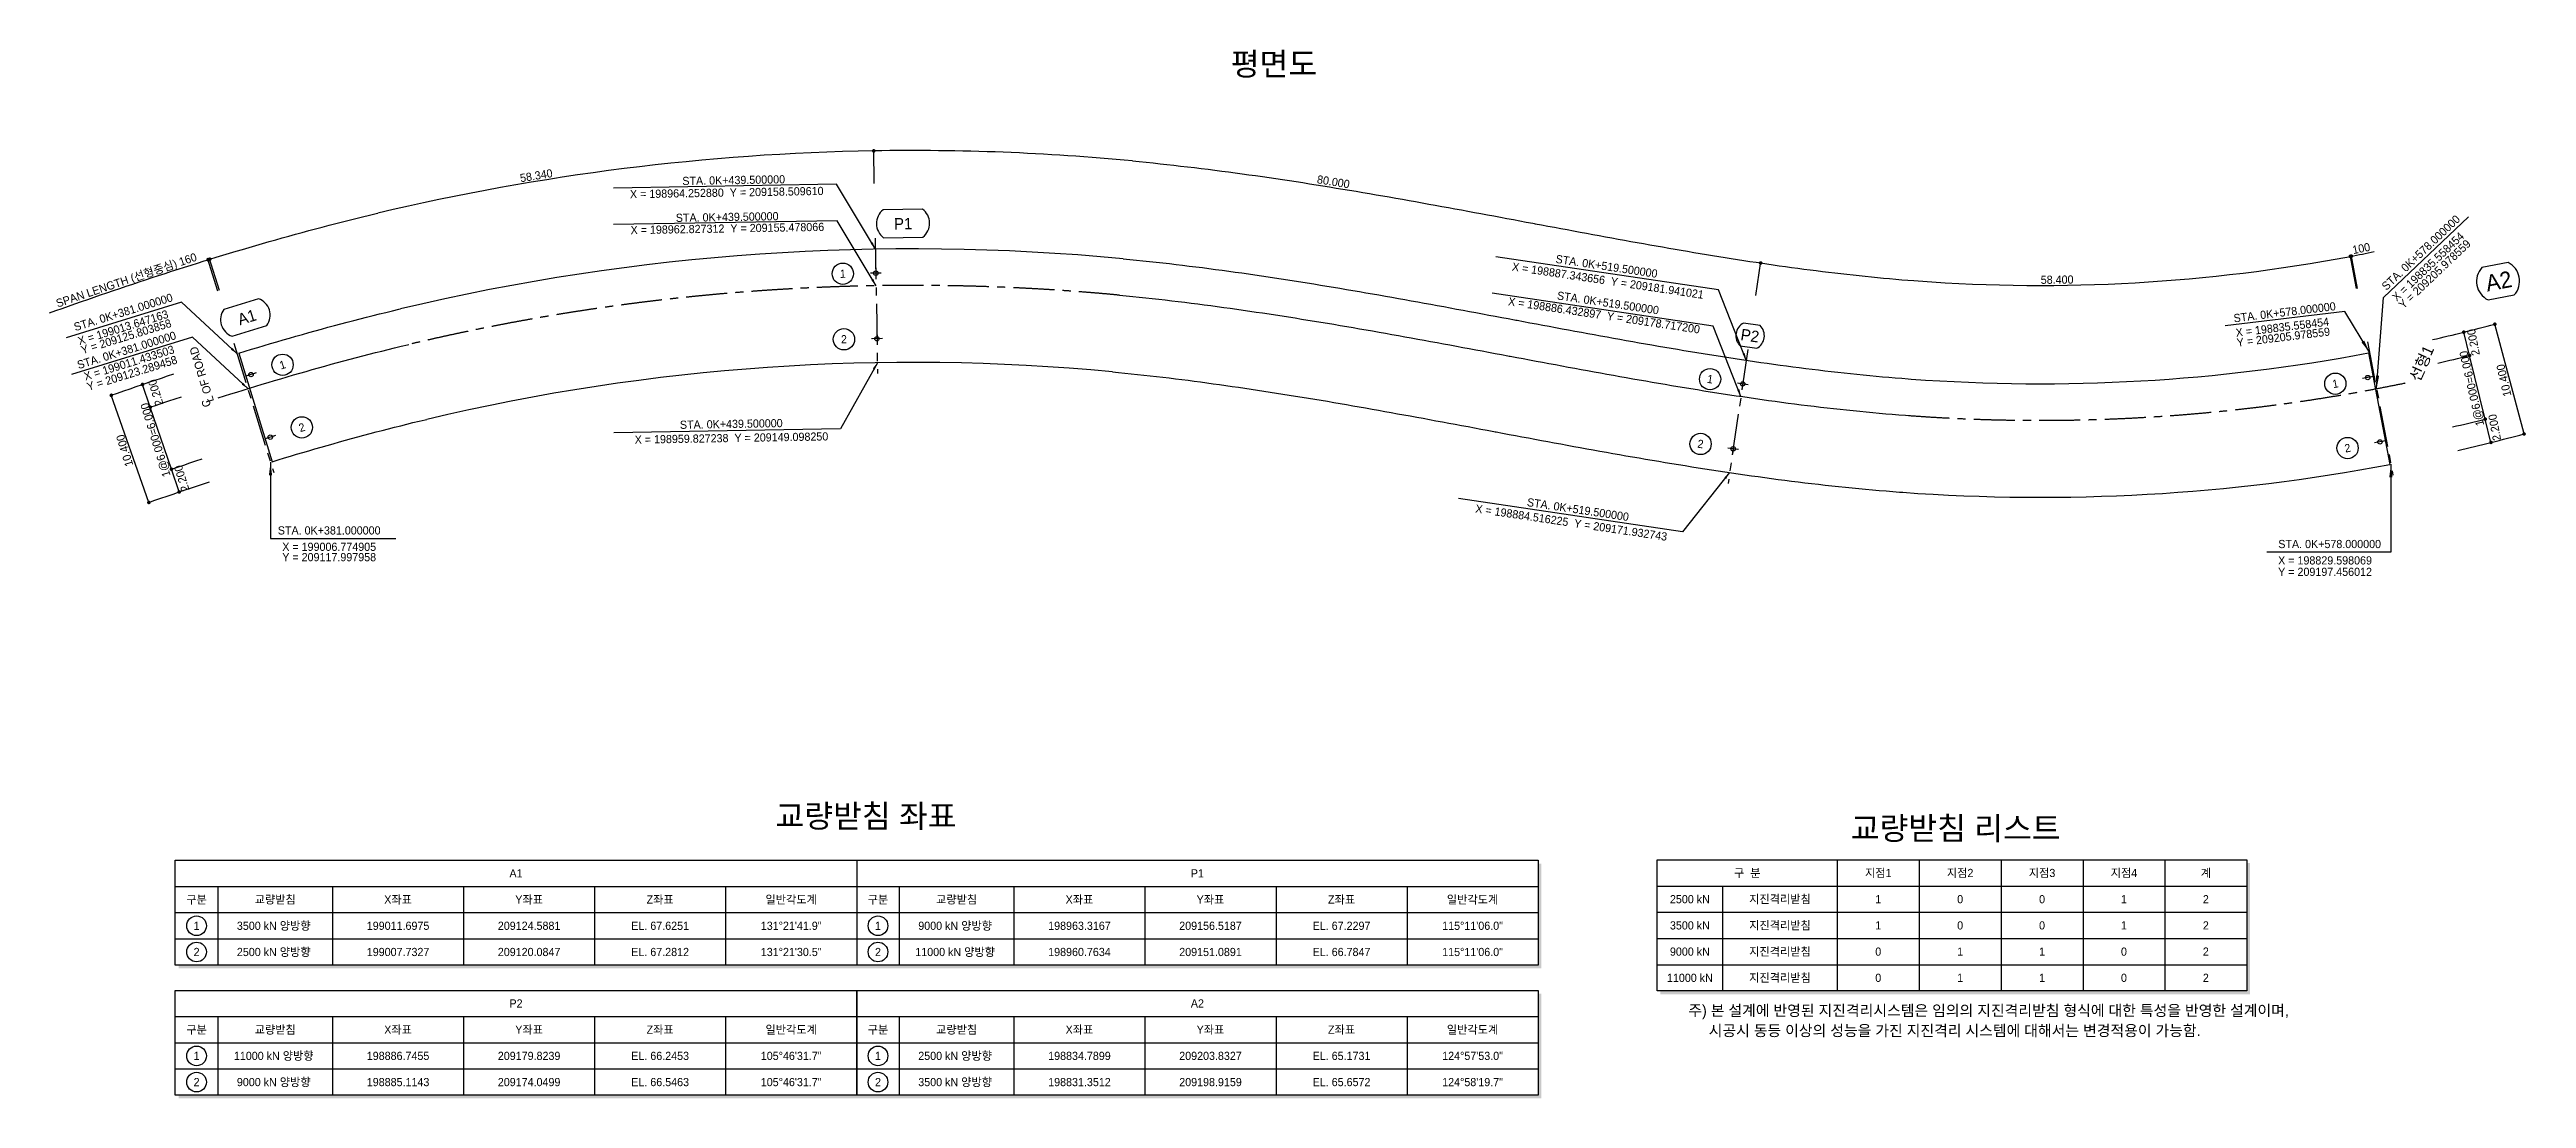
# Model space of a CAD drawing. Header units: feet. Extents: x 0 to 801392, y 0 to 186893.
# Drawn here: x 562680 to 789509, y 61500 to 157543 of the extents above; entities that cross this region are included whole.
import ezdxf
from ezdxf.enums import TextEntityAlignment as Align

# ---------------------------------------------------------------- set-up
doc = ezdxf.new("R2010")
doc.units = ezdxf.units.FT
doc.header["$LTSCALE"] = 3000
doc.header["$MEASUREMENT"] = 0
doc.linetypes.add('A-CENTR01', pattern=[2, 1.25, -0.25, 0.25, -0.25])
for name, color, linetype in [('CS-CNTL', 1, 'A-CENTR01'), ('CS-CONC-LEAN', 3, 'CONTINUOUS'), ('CS-CONC-MAJR', 4, 'CONTINUOUS'), ('CS-DIML', 1, 'CONTINUOUS'), ('CS-DIMT', 3, 'CONTINUOUS'), ('CS-MISC', 3, 'CONTINUOUS'), ('CS-SYMB', 3, 'CONTINUOUS'), ('CS-TABL-LIN2', 1, 'CONTINUOUS'), ('CS-TABL-TEX2', 3, 'CONTINUOUS'), ('CX-BORD', 7, 'CONTINUOUS'), ('CX-BORD-LIN1', 4, 'CONTINUOUS'), ('CX-BORD-LIN2', 3, 'CONTINUOUS'), ('CX-BORD-TEX2', 7, 'CONTINUOUS'), ('CX-BORD-TEX3', 6, 'CONTINUOUS'), ('CX-MISC', 2, 'CONTINUOUS'), ('CZ-TEX1', 6, 'CONTINUOUS'), ('CZ-TEX2', 3, 'CONTINUOUS')]:
    doc.layers.add(name, color=color, linetype=linetype)
doc.styles.add('A_STANDARD', font='Dotum.ttf')
doc.styles.add('TB_TEXT', font='Dotum.ttf')
doc.styles.add('TB_WBTXT', font='Dotum.ttf')
doc.styles.add('TB_WMTXT', font='Dotum.ttf')

msp = doc.modelspace()

# ---------------------------------------------------------------- texts
at = {"layer": 'CS-DIMT', "style": 'A_STANDARD'}
for s, rotation, p in [('58.340', 369.33097, (607314, 145633)), ('STA. 0K+439.500000', 360.97438, (625338, 145215)), ('80.000', 350.75228, (680192, 145069)), ('X = 198964.252880  Y = 209158.509610', 360.97438, (624703, 144076)), ('X = 198962.827312  Y = 209155.478066', 360.97438, (624760, 140786)), ('STA. 0K+439.500000', 360.97438, (624742, 141836)), ('STA. 0K+578.000000', 43.50754, (780094, 138678)), ('X = 198835.558454', 43.50754, (780751, 137400)), ('SPAN LENGTH (선형중심) 160', 378.63325, (569835, 136076)), ('STA. 0K+519.500000', 351.56485, (705217, 137324)), ('100', 371.14182, (774450, 138967)), ('Y = 209205.978559', 43.50754, (781362, 136707)), ('X = 198887.343656  Y = 209181.941021', 351.56485, (705338, 136010)), ('58.400', 360.58269, (746532, 136100)), ('STA. 0K+381.000000', 377.14984, (569539, 133138)), ('X = 198886.432897  Y = 209178.717200', 351.56485, (704985, 132834)), ('STA. 0K+519.500000', 351.56485, (705345, 133976)), ('STA. 0K+381.000000', 377.14984, (569844, 129662)), ('X = 199013.647163', 377.14984, (569522, 131734)), ('Y = 209125.803858', 377.14984, (569805, 130907)), ('2.200', 460.75703, (785018, 130807)), ('X = 199011.433503', 377.14984, (570072, 128496)), ('Y = 209123.289458', 377.14984, (570341, 127558)), ('1@6.000=6.000', 102.76488, (784861, 126590)), ('2.200', 467.14984, (572764, 126245)), ('10.400', 102.76488, (787805, 127331)), ('1@6.000=6.000', 467.14984, (572735, 121907)), ('X = 198959.827238  Y = 209149.098250', 360.97438, (625135, 121600)), ('STA. 0K+439.500000', 360.97438, (625117, 122888)), ('2.200', 460.75703, (786961, 123009)), ('10.400', 467.14984, (569914, 120930)), ('2.200', 467.14984, (575143, 118391)), ('X = 198884.516225  Y = 209171.932743', 351.56485, (701986, 113856)), ('STA. 0K+519.500000', 351.56485, (702595, 115056))]:
    msp.add_text(s, height=750, rotation=rotation, dxfattribs=at).set_placement(p, align=Align.CENTER)
for s, p in [('L OF ROAD', (577754, 125365)), ('C', (577489, 124931))]:
    msp.add_text(s, height=750, rotation=107.14984, dxfattribs=at).set_placement(p)
at = {"layer": 'CS-SYMB', "style": 'A_STANDARD'}
for s, rotation, p in [('1', 360.97438, (635333, 136640)), ('2', 360.97438, (635435, 130641)), ('1', 377.14984, (584127, 128317)), ('1', 351.56485, (714697, 126992)), ('1', 370.75703, (772074, 126578)), ('2', 377.14984, (585896, 122584)), ('2', 351.56485, (713817, 121057)), ('2', 370.75703, (773194, 120684))]:
    msp.add_text(s, height=750, rotation=rotation, dxfattribs=at).set_placement(p, align=Align.CENTER)
for s, p in [('STA. 0K+578.000000', (767360, 133495)), ('X = 198835.558454', (767153, 132124)), ('Y = 209205.978559', (767246, 131219))]:
    msp.add_text(s, height=750, rotation=6.89399, dxfattribs=at).set_placement(p, align=Align.MIDDLE_CENTER)
at = {"layer": 'CS-TABL-TEX2', "style": 'A_STANDARD'}
for s, p in [('STA. 0K+381.000000', (588289, 113512)), ('Y = 209117.997958', (588289, 111065)), ('X = 199006.774905', (588289, 112012)), ('X = 198829.598069', (771064, 110767)), ('STA. 0K+578.000000', (771486, 112267)), ('Y = 209197.456012', (771064, 109720))]:
    msp.add_text(s, height=750, dxfattribs=at).set_placement(p, align=Align.MIDDLE_CENTER)
for s, p in [('A1', (605397, 81737)), ('P1', (667797, 81737)), ('구  분', (718148, 81771)), ('지점1', (730148, 81771)), ('지점2', (737648, 81771)), ('지점3', (745148, 81771)), ('지점4', (752648, 81771)), ('계', (760148, 81771)), ('구분', (576147, 79337)), ('교량받침', (583347, 79337)), ('X좌표', (594597, 79337)), ('Y좌표', (606597, 79337)), ('Z좌표', (618597, 79337)), ('일반각도계', (630597, 79337)), ('구분', (638547, 79337)), ('교량받침', (645747, 79337)), ('X좌표', (656997, 79337)), ('Y좌표', (668997, 79337)), ('Z좌표', (680997, 79337)), ('일반각도계', (692997, 79337)), ('2500 kN', (712898, 79371)), ('지진격리받침', (721148, 79371)), ('1', (730148, 79371)), ('0', (737648, 79371)), ('0', (745148, 79371)), ('1', (752648, 79371)), ('2', (760148, 79371)), ('1', (576147, 76937)), ('3500 kN 양방향 ', (583347, 76937)), ('199011.6975', (594597, 76937)), ('209124.5881', (606597, 76937)), ('EL. 67.6251', (618597, 76937)), ('131%%d21\'41.9"', (630597, 76937)), ('1', (638547, 76937)), ('9000 kN 양방향 ', (645747, 76937)), ('198963.3167', (656997, 76937)), ('209156.5187', (668997, 76937)), ('EL. 67.2297', (680997, 76937)), ('115%%d11\'06.0"', (692997, 76937)), ('3500 kN', (712898, 76971)), ('지진격리받침', (721148, 76971)), ('1', (730148, 76971)), ('0', (737648, 76971)), ('0', (745148, 76971)), ('1', (752648, 76971)), ('2', (760148, 76971)), ('2', (576147, 74537)), ('2500 kN 양방향 ', (583347, 74537)), ('199007.7327', (594597, 74537)), ('209120.0847', (606597, 74537)), ('EL. 67.2812', (618597, 74537)), ('131%%d21\'30.5"', (630597, 74537)), ('2', (638547, 74537)), ('11000 kN 양방향 ', (645747, 74537)), ('198960.7634', (656997, 74537)), ('209151.0891', (668997, 74537)), ('EL. 66.7847', (680997, 74537)), ('115%%d11\'06.0"', (692997, 74537)), ('9000 kN', (712898, 74571)), ('지진격리받침', (721148, 74571)), ('0', (730148, 74571)), ('1', (737648, 74571)), ('1', (745148, 74571)), ('0', (752648, 74571)), ('2', (760148, 74571)), ('11000 kN', (712898, 72171)), ('지진격리받침', (721148, 72171)), ('0', (730148, 72171)), ('1', (737648, 72171)), ('1', (745148, 72171)), ('0', (752648, 72171)), ('2', (760148, 72171)), ('P2', (605397, 69825)), ('A2', (667797, 69825)), ('구분', (576147, 67425)), ('교량받침', (583347, 67425)), ('X좌표', (594597, 67425)), ('Y좌표', (606597, 67425)), ('Z좌표', (618597, 67425)), ('일반각도계', (630597, 67425)), ('구분', (638547, 67425)), ('교량받침', (645747, 67425)), ('X좌표', (656997, 67425)), ('Y좌표', (668997, 67425)), ('Z좌표', (680997, 67425)), ('일반각도계', (692997, 67425)), ('11000 kN 양방향 ', (583347, 65025)), ('198886.7455', (594597, 65025)), ('209179.8239', (606597, 65025)), ('EL. 66.2453', (618597, 65025)), ('105%%d46\'31.7"', (630597, 65025)), ('2500 kN 양방향 ', (645747, 65025)), ('198834.7899', (656997, 65025)), ('209203.8327', (668997, 65025)), ('EL. 65.1731', (680997, 65025)), ('124%%d57\'53.0"', (692997, 65025)), ('1', (576147, 65025)), ('1', (638547, 65025)), ('2', (576147, 62625)), ('9000 kN 양방향 ', (583347, 62625)), ('198885.1143', (594597, 62625)), ('209174.0499', (606597, 62625)), ('EL. 66.5463', (618597, 62625)), ('105%%d46\'31.7"', (630597, 62625)), ('2', (638547, 62625)), ('3500 kN 양방향 ', (645747, 62625)), ('198831.3512', (656997, 62625)), ('209198.9159', (668997, 62625)), ('EL. 65.6572', (680997, 62625)), ('124%%d58\'19.7"', (692997, 62625))]:
    msp.add_text(s, height=750, dxfattribs=at).set_placement(p, align=Align.CENTER)
at = {"layer": 'CS-TABL-TEX2', "lineweight": 0, "style": 'A_STANDARD'}
for s, p in [('주) 본 설계에 반영된 지진격리시스템은 임의의 지진격리받침 형식에 대한 특성을 반영한 설계이며,', (740251, 69053)), ('시공시 동등 이상의 성능을 가진 지진격리 시스템에 대해서는 변경적용이 가능함.', (737145, 67214))]:
    msp.add_text(s, height=1000, dxfattribs=at).set_placement(p, align=Align.CENTER)
at = {"layer": 'CZ-TEX1', "style": 'A_STANDARD'}
for s, p in [('평면도', (674808, 155174)), ('교량받침 좌표', (637455, 86312))]:
    msp.add_text(s, height=2100, dxfattribs=at).set_placement(p, align=Align.CENTER)
at = {"layer": 'CZ-TEX1', "insert": (727639, 87288), "char_height": 2100, "width": 22638, "attachment_point": 1, "style": 'A_STANDARD'}
msp.add_mtext('교량받침 리스트', dxfattribs=at)
at = {"layer": 'CZ-TEX2', "style": 'A_STANDARD'}
for s, height, rotation, p in [('P1', 1050, 0.97438, (640854, 141599)), ('A2', 1500, 10.75703, (786968, 136339)), ('A1', 1050, 17.14984, (580757, 133035)), ('P2', 1050, 351.56485, (718398, 131347))]:
    msp.add_text(s, height=height, rotation=rotation, dxfattribs=at).set_placement(p, align=Align.MIDDLE_CENTER)
msp.add_text('선형1', height=1050, rotation=65.78938, dxfattribs=at).set_placement((779687, 127030))

# ---------------------------------------------------------------- blocks, each defined once
blk = doc.blocks.new('CXDIMDT2')
at = {"layer": 'CS-MISC', "const_width": 0.5}
blk.add_lwpolyline([(0.25, 0, 1), (-0.25, 0, 1)], format="xyb", close=True, dxfattribs=at)
blk = doc.blocks.new('CXBLKA1-KHC_C2')
at = {"layer": 'CX-BORD-TEX2'}
h = blk.add_hatch(color=256, dxfattribs=at)
h.paths.add_polyline_path([(1636.6, 108.4), (1636.5, 108.9), (1636.4, 109.4), (1636.5, 109.7), (1637.1, 110), (1637.5, 109.7), (1637.5, 109.3), (1637.6, 108.9), (1637.7, 108.6), (1638, 108.2), (1638.3, 107.9), (1639.1, 107.3), (1639.5, 107), (1639.8, 106.9), (1640.3, 106.8), (1641.5, 106.8), (1642.9, 106.9), (1643.3, 107), (1643.6, 107), (1643.9, 107.1), (1646.2, 107.6), (1646.6, 107.7), (1647.2, 107.9), (1647.6, 108), (1648, 108.2), (1649.2, 108.9), (1650.1, 109.3), (1650.4, 109.6), (1650.8, 109.8), (1651, 110.1), (1651.2, 109.8), (1651.2, 109.4), (1651, 109.2), (1650.8, 108.9), (1650.2, 108.6), (1649.8, 108.3), (1649.5, 108.1), (1649.2, 107.9), (1648.9, 107.8), (1647.5, 107), (1647, 106.9), (1646.5, 106.7), (1646.2, 106.6), (1645.4, 106.4), (1644.1, 106.2), (1643.3, 106.2), (1641.9, 106), (1641.4, 106), (1640.9, 105.9), (1640.7, 105.9), (1640.4, 105.9), (1639.9, 106), (1639.6, 106.1), (1639.1, 106.2), (1638.9, 106.3), (1638.1, 106.8), (1637.8, 107.1), (1637.5, 107.3), (1637.2, 107.5), (1637.1, 107.7), (1637, 107.8), (1637, 107.9), (1636.9, 108), (1636.8, 108.1), (1636.8, 108.2)])
h.paths.add_polyline_path([(1639.9, 115.5), (1640, 115.3), (1640.3, 115.2), (1640.6, 115.4), (1640.7, 115.5), (1640.9, 115.5), (1641.4, 115.7), (1641.9, 115.6), (1642.5, 115.3), (1643.1, 115.1), (1643.5, 115), (1643.7, 115.1), (1643.6, 115.9), (1643.3, 116.1), (1642.6, 116.4), (1642.3, 116.5), (1641.9, 116.6), (1641.7, 116.5), (1641.5, 116.3), (1641.3, 116.2), (1641.1, 116.1), (1640.8, 116), (1640.4, 115.9), (1640.3, 115.9), (1640.1, 115.9)], flags=17)
h.paths.add_polyline_path([(1624.1, 108.6), (1623.8, 108), (1624, 107.4), (1624.1, 107), (1624.3, 106.9), (1624.7, 106.7), (1625, 106.6), (1625.7, 106.8), (1626.2, 107.1), (1627.2, 107.6), (1627.8, 108), (1628.1, 108.2), (1628.3, 108.5), (1628, 109), (1627.9, 109.2), (1627.6, 109.5), (1627.2, 109.8), (1626.7, 110), (1626.3, 110), (1625.8, 110.1), (1625.3, 110), (1624.6, 109.9), (1624.4, 109.8), (1624.2, 109.6), (1624.4, 109.5), (1625, 109.6), (1625.4, 109.6), (1625.6, 109.3), (1625.4, 109), (1624.8, 108.9), (1624.5, 108.9), (1624.3, 108.9), (1624.2, 108.8)], flags=16)
h.paths.add_polyline_path([(1611.7, 111.9), (1611.4, 112), (1611.3, 112.3), (1611.4, 112.5), (1611.6, 112.8), (1611.7, 113), (1611.9, 113), (1612.3, 113.2), (1612.4, 113.2), (1613.1, 113.4), (1613.4, 113.4), (1613.5, 113.4), (1613.6, 113.5), (1613.8, 113.7), (1613.9, 114), (1614, 114.4), (1614.2, 115), (1614.2, 115.3), (1614.6, 116.4), (1615, 117.2), (1615.1, 117.5), (1615.2, 117.8), (1615.4, 118.1), (1615.6, 119), (1616.1, 119.9), (1616.3, 120.2), (1616.5, 120.6), (1616.7, 120.8), (1617.1, 121.5), (1617.4, 121.9), (1617.5, 122.3), (1617.6, 122.5), (1617.7, 122.8), (1617.9, 122.9), (1618, 122.9), (1618.4, 122.7), (1618.5, 122.3), (1618.5, 122.1), (1618.4, 121.9), (1618.2, 121.7), (1618.1, 121.4), (1618, 121.2), (1617.7, 120.7), (1617.5, 120.3), (1617.4, 120.2), (1617, 119.5), (1616.7, 119), (1616.6, 118.8), (1616.4, 118.4), (1616.2, 118.2), (1616.2, 117.6), (1616, 117.4), (1615.9, 117), (1615.8, 116.8), (1615.7, 116.6), (1615.6, 116.3), (1615.5, 115.9), (1615.1, 115.2), (1615.1, 115), (1615, 114.8), (1614.9, 114.4), (1614.9, 114.1), (1614.8, 113.9), (1614.7, 113.8), (1614.8, 113.7), (1615, 113.7), (1615.6, 113.7), (1616.3, 113.7), (1616.6, 113.8), (1616.8, 113.9), (1617.2, 114), (1617.4, 114), (1618, 114.1), (1618.3, 114), (1618.6, 114.1), (1620.3, 114.2), (1620.9, 114.2), (1621.7, 114.3), (1622.4, 114.4), (1622.7, 114.4), (1624.1, 114.5), (1624.8, 114.6), (1625.1, 114.6), (1625.3, 114.6), (1625.4, 114.7), (1625.5, 115), (1625.6, 115.2), (1625.6, 115.3), (1625.7, 116), (1625.7, 116.2), (1625.6, 116.4), (1625.5, 116.6), (1625.3, 116.8), (1625, 117), (1624.7, 117.1), (1624.5, 117.2), (1624.2, 117.3), (1624, 117.3), (1623.4, 117.4), (1623.1, 117.4), (1622.6, 117.5), (1621.9, 117.7), (1621.6, 117.9), (1621.4, 118.2), (1621.2, 118.6), (1621.1, 118.9), (1621.2, 119.2), (1621.4, 119.6), (1621.5, 119.8), (1621.7, 119.9), (1622.3, 120.3), (1622.7, 120.6), (1622.9, 120.9), (1623.9, 121.5), (1624.1, 121.6), (1624.7, 121.9), (1624.9, 122.1), (1625.1, 122.2), (1625.4, 122.3), (1625.5, 122.4), (1625.7, 122.6), (1625.8, 122.6), (1625.7, 122.7), (1625.2, 122.6), (1624.9, 122.5), (1624.5, 122.5), (1624.1, 122.4), (1623.8, 122.4), (1623.5, 122.2), (1623.3, 122.1), (1622.9, 122), (1622.7, 122), (1622, 121.8), (1621.7, 121.6), (1621.5, 121.6), (1621.2, 121.3), (1621.2, 121), (1621.2, 120.9), (1621.1, 120.8), (1620.9, 120.8), (1620.7, 120.9), (1620.4, 121.2), (1620.3, 121.5), (1620.3, 121.8), (1620.5, 122.1), (1620.6, 122.3), (1620.9, 122.4), (1621.2, 122.5), (1621.5, 122.5), (1621.9, 122.6), (1622.4, 122.7), (1622.6, 122.8), (1622.9, 122.9), (1623.9, 123.1), (1624.4, 123.2), (1624.9, 123.3), (1625.3, 123.4), (1625.5, 123.4), (1626.7, 123.5), (1627.1, 123.6), (1627.5, 123.7), (1627.9, 123.8), (1628.3, 123.9), (1628.5, 123.9), (1628.8, 123.6), (1628.9, 123.3), (1628.7, 123), (1628.5, 123), (1628.3, 122.9), (1628.4, 122.8), (1628.3, 122.7), (1628, 122.6), (1627.7, 122.6), (1627.3, 122.5), (1627.1, 122.5), (1626.9, 122.3), (1626.5, 122.2), (1626.2, 122.1), (1625.8, 121.7), (1625.5, 121.5), (1625.2, 121.4), (1625, 121.2), (1624.5, 120.9), (1624.3, 120.8), (1624, 120.5), (1623.6, 120.3), (1623.4, 120.1), (1623, 119.8), (1622.6, 119.4), (1622.5, 119.3), (1622.3, 119.1), (1622.3, 118.7), (1622.8, 118.4), (1623.1, 118.3), (1623.4, 118.3), (1623.8, 118.2), (1624.6, 118), (1624.9, 118), (1625.2, 118), (1625.7, 117.6), (1625.9, 117.3), (1626, 117.1), (1626.1, 116.9), (1626.3, 116.7), (1626.4, 116.4), (1626.4, 116.1), (1626.4, 115.6), (1626.4, 115.3), (1626.4, 115), (1626.3, 114.9), (1626.4, 114.8), (1626.7, 114.8), (1627.3, 114.9), (1628.2, 114.9), (1628.5, 114.9), (1628.8, 115), (1629.1, 115), (1630.2, 115.1), (1630.6, 115.1), (1631.4, 115.1), (1631.7, 115.1), (1632.1, 115.1), (1633.8, 115.2), (1634.3, 115.3), (1634.8, 115.5), (1635.1, 115.5), (1635.4, 115.5), (1635.8, 115.5), (1636, 115.6), (1636.6, 115.8), (1637, 116.1), (1638, 116.6), (1638.1, 116.6), (1638.4, 116.7), (1639.2, 117.1), (1639.4, 117.3), (1640.1, 117.7), (1640.4, 117.8), (1640.7, 118.1), (1641, 118.2), (1641.3, 118.4), (1641.4, 118.5), (1641.6, 118.7), (1641.8, 118.9), (1641.9, 119.1), (1642.3, 119.3), (1642.2, 119.5), (1642.1, 119.7), (1642, 119.8), (1641.7, 119.8), (1641.3, 119.8), (1640.6, 120), (1640.2, 120.1), (1639.6, 120.2), (1639, 120.3), (1638.3, 120.4), (1637.8, 120.4), (1637.3, 120.4), (1637.1, 120.3), (1636.8, 120.3), (1636.3, 120.3), (1636, 120.2), (1635.7, 120.1), (1635.5, 120.1), (1635.2, 120.1), (1635, 120.2), (1634.9, 120.5), (1635, 120.6), (1634.7, 120.9), (1635.1, 121.3), (1635.2, 121.3), (1635.4, 121.3), (1635.7, 121.1), (1635.8, 121.1), (1636.4, 121.1), (1637.1, 121.2), (1637.4, 121.2), (1637.9, 121.3), (1638.9, 121.3), (1639.6, 121.2), (1640.1, 121.1), (1640.5, 121), (1641.1, 120.8), (1641.8, 120.7), (1642.2, 120.6), (1642.7, 120.5), (1643.2, 120.3), (1643.4, 120), (1643.5, 119.7), (1643.4, 119.4), (1643.2, 119.1), (1643, 118.7), (1642.8, 118.5), (1642.6, 118.4), (1642.3, 118.1), (1641.7, 117.7), (1641.4, 117.5), (1641.1, 117.3), (1640.8, 117.2), (1640.4, 117), (1640.1, 116.8), (1639.1, 116.3), (1638.8, 116.1), (1638.6, 115.9), (1638.5, 115.7), (1638.3, 115.4), (1638.2, 115.2), (1638, 115.2), (1637.8, 115.1), (1637.3, 115), (1637, 114.9), (1636.5, 114.8), (1636.3, 114.7), (1636, 114.5), (1636, 114.5), (1635.4, 114.3), (1635.2, 114.1), (1635, 114), (1634.8, 113.9), (1634.8, 113.7), (1635.3, 113.6), (1636.1, 113.8), (1636.5, 113.8), (1636.9, 113.8), (1637.3, 113.8), (1637.6, 113.8), (1638.8, 113.8), (1639.5, 113.9), (1639.6, 113.9), (1640, 113.8), (1641.2, 113.8), (1642, 113.8), (1642.4, 113.8), (1642.9, 113.7), (1643.3, 113.8), (1643.6, 113.8), (1643.9, 113.6), (1644.2, 113.4), (1644.3, 113.2), (1644.3, 112.9), (1644.2, 112.6), (1644.1, 112.4), (1644.1, 112.2), (1643.9, 112), (1643.2, 110.8), (1643, 110.5), (1642.7, 110.1), (1642.4, 109.8), (1642.1, 109.3), (1641.9, 109.1), (1641.9, 108.8), (1641.9, 108.5), (1641.7, 108.2), (1641.5, 107.9), (1641.5, 107.5), (1641.1, 107.3), (1640.8, 107.1), (1640.6, 107), (1640.4, 107), (1640.2, 107), (1640, 107.1), (1640, 107.3), (1640.3, 107.5), (1640.5, 107.6), (1640.6, 107.9), (1640.7, 108), (1640.8, 108.2), (1641.2, 109.1), (1641.6, 109.7), (1641.7, 109.9), (1641.9, 110.3), (1642.1, 110.6), (1642.4, 111.1), (1642.9, 111.9), (1643.1, 112.3), (1643.1, 112.5), (1643.1, 112.7), (1643, 112.8), (1642.7, 112.9), (1642.3, 112.9), (1641.8, 112.8), (1641.3, 112.9), (1639.6, 113), (1639.1, 113), (1638.7, 113), (1638.2, 113), (1638, 112.9), (1637.7, 112.9), (1637.4, 112.9), (1637.1, 112.9), (1636.9, 112.8), (1636.6, 112.8), (1635.4, 112.8), (1635, 112.7), (1634.7, 112.7), (1633.7, 112.6), (1632.9, 112.5), (1632.5, 112.5), (1632.3, 112.4), (1632.1, 112.3), (1631.8, 112.5), (1631.6, 112.8), (1631.6, 113), (1631.7, 113.2), (1631.8, 113.3), (1632.2, 113.3), (1632.3, 113.4), (1632.8, 113.5), (1633.3, 113.5), (1633.6, 113.5), (1633.9, 113.6), (1634, 113.7), (1634.3, 114.1), (1634.5, 114.4), (1634.6, 114.5), (1635, 114.6), (1635.1, 114.7), (1635.2, 114.9), (1634.7, 114.8), (1634.5, 114.7), (1634.1, 114.6), (1633.8, 114.6), (1633.5, 114.5), (1632.6, 114.4), (1632.2, 114.4), (1631.9, 114.3), (1630.4, 114.2), (1629.9, 114.2), (1629.4, 114.2), (1629, 114.1), (1628.6, 114.1), (1627.6, 114), (1626.8, 113.9), (1626.5, 114), (1626.3, 113.9), (1626.1, 113.8), (1625.7, 113.3), (1625.5, 112.5), (1625.5, 112.4), (1625.2, 112), (1625, 111.8), (1624.7, 111.3), (1624.7, 111.1), (1624.7, 110.9), (1624.5, 110.6), (1624.5, 110.5), (1624.7, 110.5), (1625.1, 110.6), (1625.6, 110.7), (1626, 110.7), (1626.6, 110.7), (1627, 110.7), (1627.4, 110.7), (1627.7, 110.5), (1628.3, 110.2), (1628.6, 109.9), (1629, 109.6), (1629.1, 109.4), (1629.3, 109), (1629.3, 108.7), (1629.1, 108.3), (1628.9, 108.1), (1628.6, 107.7), (1628.5, 107.5), (1628.3, 107.4), (1627.8, 107), (1627.1, 106.5), (1626.7, 106.3), (1626.3, 106.1), (1625.7, 105.8), (1625.2, 105.7), (1624.8, 105.6), (1624.3, 105.7), (1624.1, 105.8), (1623.7, 106.1), (1623.4, 106.4), (1623.3, 106.6), (1623.2, 106.8), (1623.1, 107.1), (1623.1, 107.3), (1623.1, 107.6), (1623, 108.4), (1623, 108.7), (1622.8, 108.8), (1622.6, 108.9), (1622.5, 109.2), (1622.5, 109.4), (1622.9, 110), (1623.2, 110.1), (1623.5, 110.4), (1623.6, 110.7), (1623.7, 110.9), (1624, 111.7), (1624.2, 112), (1624.5, 112.5), (1624.7, 112.8), (1624.9, 113.1), (1625, 113.2), (1625.1, 113.4), (1625, 113.5), (1625, 113.7), (1624.8, 113.8), (1624.5, 113.7), (1624, 113.6), (1623.7, 113.5), (1622.8, 113.5), (1622.4, 113.5), (1620.5, 113.3), (1620.1, 113.3), (1618.2, 113), (1617.4, 112.9), (1616.9, 112.9), (1616.4, 112.8), (1615.4, 112.7), (1614.9, 112.7), (1614.3, 112.7), (1614.3, 112.3), (1614.2, 112.1), (1614.2, 111.8), (1614.1, 111.4), (1614, 111.1), (1613.7, 110.5), (1613.6, 110.1), (1613.5, 109.8), (1613.4, 109.5), (1613, 109.1), (1612.9, 108.8), (1612.6, 108.5), (1612.5, 108.3), (1612.4, 108.2), (1612.7, 107.6), (1612.6, 107.3), (1612.5, 106.9), (1612.5, 106.6), (1612.4, 106.3), (1612.4, 106), (1612.4, 105.8), (1612.5, 105.5), (1612.6, 105.5), (1613, 105.7), (1613.4, 105.9), (1614, 106.3), (1614.3, 106.6), (1614.6, 106.8), (1615.4, 107.4), (1615.5, 107.7), (1615.9, 108.1), (1616.6, 108.4), (1616.8, 108.3), (1616.9, 108.2), (1616.8, 107.9), (1616.6, 107.7), (1616.4, 107.5), (1616.1, 107.1), (1615.8, 106.9), (1615.4, 106.6), (1615.2, 106.4), (1615, 106.2), (1614.8, 105.9), (1613.4, 104.8), (1612.8, 104.5), (1612.6, 104.4), (1612.3, 104.3), (1611.9, 104.2), (1611.8, 104.3), (1611.6, 104.5), (1611.4, 104.7), (1611.4, 104.9), (1611.6, 105.4), (1611.5, 105.7), (1611.5, 106), (1611.6, 106.3), (1611.5, 106.6), (1611.6, 107), (1611.6, 107.2), (1611.5, 107.3), (1611.4, 107.2), (1611.2, 106.9), (1611, 106.7), (1610.9, 106.7), (1610.3, 106.2), (1610.1, 105.9), (1609.8, 105.7), (1609.1, 104.4), (1608.8, 104.1), (1608.3, 103.7), (1607.8, 103.6), (1607.5, 103.7), (1607.3, 104), (1607.2, 104.4), (1607.1, 104.8), (1606.9, 105.4), (1606.7, 106.9), (1606.7, 107.3), (1606.8, 107.7), (1607.1, 108.1), (1607.3, 108.3), (1607.6, 108.4), (1607.7, 108.3), (1607.9, 108.4), (1608.1, 108.5), (1608.5, 108.1), (1608.5, 107.9), (1608.2, 107.6), (1608, 107.4), (1607.9, 107.1), (1607.8, 106.7), (1607.8, 106.4), (1607.9, 105.6), (1607.9, 105.3), (1608, 104.9), (1608.2, 104.8), (1608.5, 105.1), (1608.6, 105.4), (1608.8, 105.8), (1609.8, 106.9), (1610.2, 107.3), (1610.5, 107.5), (1611.1, 107.9), (1611.4, 108.1), (1611.9, 108.3), (1612, 108.4), (1612.2, 108.7), (1612.4, 109), (1612.4, 109.2), (1612.3, 109.4), (1612.7, 110), (1612.7, 110.3), (1612.9, 110.7), (1613, 111), (1613.1, 111.2), (1613.3, 111.5), (1613.5, 112.2), (1613.6, 112.5), (1613.5, 112.6), (1613.3, 112.5), (1613, 112.4), (1612.7, 112.4), (1612.4, 112.3), (1612, 111.9), (1612, 111.9), (1611.9, 111.8)])
h.paths.add_polyline_path([(1579.5, 110.5), (1579, 110.7), (1578.6, 111), (1578.5, 111.1), (1578.4, 111.2), (1578.2, 111.7), (1578.2, 111.9), (1578.5, 112.4), (1579.2, 113.3), (1579.4, 113.6), (1579.8, 113.9), (1580.4, 114.3), (1580.7, 114.6), (1581.1, 114.9), (1581.4, 115.1), (1581.8, 115.3), (1582.2, 115.6), (1583.2, 116.2), (1583.8, 116.7), (1584.1, 116.9), (1584.6, 117.2), (1585, 117.4), (1585.2, 117.5), (1585.4, 117.7), (1586.5, 118.3), (1586.9, 118.6), (1587.4, 118.9), (1587.9, 119.2), (1588.4, 119.6), (1588.9, 119.9), (1589.3, 120), (1590.8, 120.7), (1591.2, 120.9), (1591.6, 121), (1591.9, 121.1), (1592.5, 121.5), (1593.1, 121.7), (1594.4, 122.2), (1595.3, 122.7), (1595.7, 122.7), (1597, 123.2), (1598.3, 123.5), (1598.7, 123.6), (1600.1, 124), (1600.7, 124.1), (1601.1, 124.2), (1602.9, 124.5), (1604, 124.6), (1604.6, 124.6), (1606.1, 124.6), (1606.5, 124.6), (1607.2, 124.6), (1607.7, 124.5), (1608.8, 124.5), (1609.2, 124.3), (1609.5, 124.2), (1609.8, 124.2), (1610.2, 123.8), (1610.4, 123.6), (1610.6, 123.2), (1610.7, 122.9), (1610.8, 122.2), (1610.7, 121.7), (1610.2, 120.8), (1610.1, 120.7), (1609.2, 119.3), (1608.8, 119), (1608.6, 118.7), (1608.4, 118.4), (1608.1, 118.3), (1608, 118.2), (1607.8, 117.9), (1607.6, 117.7), (1607.4, 117.4), (1607.2, 117.2), (1606.8, 117), (1606.1, 116.3), (1605.7, 115.9), (1605.5, 115.6), (1605.1, 115.4), (1604.7, 114.9), (1604.4, 114.7), (1603.3, 113.7), (1602, 112.8), (1601.5, 112.4), (1601.3, 112.1), (1601, 111.9), (1600.5, 111.4), (1600.3, 111.2), (1600.1, 111), (1599.3, 110.3), (1598.5, 109.5), (1597.8, 108.8), (1597.6, 108.6), (1597.4, 108.4), (1597.2, 108.2), (1597, 108), (1596.7, 107.9), (1596.1, 107.1), (1595.7, 106.5), (1595.5, 106.2), (1595.5, 106), (1595.5, 105.8), (1595.5, 105.7), (1595.4, 105.5), (1595.1, 105.4), (1594.8, 105.5), (1594.4, 105.9), (1594.5, 106.3), (1594.7, 106.7), (1595.3, 107.5), (1595.5, 107.9), (1595.7, 108.1), (1595.9, 108.3), (1596.1, 108.5), (1596.3, 108.7), (1596.8, 109.1), (1597.3, 109.6), (1597.7, 110.2), (1598.2, 110.5), (1598.8, 111.1), (1599.1, 111.4), (1599.5, 111.7), (1599.8, 112), (1600.3, 112.5), (1602.2, 113.9), (1602.9, 114.8), (1603.5, 115.2), (1603.7, 115.5), (1604, 115.7), (1604.6, 116), (1605, 116.4), (1605.3, 116.7), (1605.7, 117.2), (1607, 118.4), (1607.9, 119.3), (1608.4, 120), (1608.9, 120.5), (1609.2, 120.9), (1609.4, 121.3), (1609.6, 121.6), (1609.7, 121.9), (1609.8, 122.1), (1609.8, 122.4), (1609.8, 122.7), (1609.7, 122.9), (1609.4, 123.1), (1608.6, 123.6), (1608.1, 123.7), (1607.7, 123.7), (1607.4, 123.7), (1606.8, 123.7), (1606.3, 123.6), (1605.9, 123.7), (1605.5, 123.7), (1605.1, 123.7), (1604.9, 123.8), (1603, 123.7), (1602.5, 123.6), (1601.3, 123.3), (1600.5, 123.2), (1599.6, 123.1), (1599.3, 123), (1597.9, 122.7), (1597.3, 122.4), (1596.7, 122.3), (1595.9, 122.1), (1595.7, 121.9), (1595, 121.6), (1594.6, 121.6), (1594.3, 121.4), (1593.4, 121.1), (1592.8, 121), (1592.3, 120.8), (1591.9, 120.6), (1591.2, 120.2), (1591, 120), (1590.5, 119.7), (1590.2, 119.5), (1589.2, 119.2), (1588.9, 119), (1588.4, 118.7), (1587.9, 118.4), (1587.6, 118.2), (1587.2, 118.1), (1586.9, 118), (1586, 117.3), (1585.6, 117), (1585.3, 116.8), (1585, 116.7), (1584.5, 116.2), (1584.2, 116), (1584, 115.9), (1583.8, 115.7), (1583.3, 115.5), (1583, 115.2), (1582.8, 115), (1582.5, 114.8), (1582, 114.7), (1581.7, 114.4), (1581.4, 114.2), (1581, 113.8), (1580.7, 113.4), (1580.4, 113.3), (1580.2, 113.2), (1579.8, 112.9), (1579.5, 112.6), (1579.1, 112.3), (1578.9, 112), (1578.8, 111.8), (1578.8, 111.7), (1578.9, 111.4), (1579, 111.3), (1579.3, 111.1), (1579.4, 111.2), (1579.8, 111.3), (1580, 111.1), (1580.1, 110.9), (1580, 110.7), (1579.8, 110.6), (1579.7, 110.6)])
h = blk.add_hatch(color=256, dxfattribs=at)
h.paths.add_polyline_path([(1744.9, 109.7), (1744.5, 109.4), (1744.5, 109.1), (1744.8, 108.7), (1745.3, 108.5), (1745.6, 108.3), (1745.9, 108), (1746.4, 107.5), (1747, 107), (1747.2, 106.6), (1747.6, 106.1), (1748.2, 105.1), (1748.7, 104.8), (1749.2, 104.2), (1749.7, 103.6), (1750.1, 103.3), (1750.4, 102.8), (1750.9, 102.4), (1751, 102.2), (1751.3, 102.1), (1751.6, 102), (1751.7, 102.3), (1751.8, 102.8), (1751.7, 103.5), (1751.8, 104), (1751.9, 104.5), (1752.2, 104.8), (1752.2, 105.3), (1752.2, 106.6), (1752.2, 107.1), (1752.4, 107.9), (1752.6, 108.7), (1752.9, 109.7), (1753, 110.1), (1753.4, 111.8), (1753.6, 112.5), (1753.7, 113.1), (1753.9, 113.5), (1753.9, 114.2), (1753.9, 114.4), (1753.8, 114.5), (1753.3, 114.3), (1752.6, 113.9), (1752, 113.5), (1751.4, 113), (1750.8, 112.8), (1750.4, 112.5), (1750, 112.3), (1749.3, 112), (1748.8, 111.7), (1747.9, 111.1), (1747.7, 110.9), (1747.1, 110.7), (1746.6, 110.3), (1746.4, 110.1), (1745.5, 110), (1745.4, 109.9)], flags=16)
h.paths.add_polyline_path([(1743.3, 110.9), (1742.9, 110.7), (1742.4, 110.6), (1742.1, 110.3), (1742.1, 110), (1742.1, 109.8), (1742.7, 110.2), (1743, 110.5), (1743.5, 110.5), (1743.7, 110.6), (1743.9, 110.8), (1744.1, 110.9), (1744.3, 111), (1744.5, 111.1), (1744.1, 111.1), (1743.8, 111), (1743.6, 111), (1743.5, 111)], flags=16)
h.paths.add_polyline_path([(1743.8, 107.7), (1743.3, 107.8), (1742.6, 107.7), (1742.1, 107.2), (1741.5, 106.6), (1740.7, 106.3), (1740, 106.5), (1739.6, 106.8), (1739.4, 107.1), (1739.4, 107.3), (1740, 107.7), (1740.4, 108), (1740.9, 108.2), (1741.2, 108.6), (1741.2, 108.9), (1740.8, 109.1), (1739.7, 109.4), (1739.4, 110), (1739.4, 110.3), (1739.4, 110.6), (1740.2, 111), (1741.7, 111.8), (1742.3, 112.1), (1743.2, 112.4), (1743.7, 112.4), (1744.4, 112.4), (1745.3, 112.4), (1746.2, 112.4), (1747.1, 112.4), (1747.3, 112.5), (1748.2, 113.1), (1748.8, 113.5), (1749.5, 114), (1751, 114.8), (1752.1, 115.4), (1752.8, 115.8), (1753.3, 116), (1753.7, 116.1), (1754, 116.7), (1754.1, 117.3), (1754.1, 118), (1754, 118.3), (1753.8, 118.1), (1753.4, 117.8), (1753.1, 117.5), (1752.4, 117.4), (1751.5, 117.6), (1751, 117.8), (1750.9, 118.2), (1750.8, 118.7), (1750.9, 119.5), (1751.7, 120.3), (1751.8, 120.7), (1751.9, 121.1), (1751.8, 121.9), (1751.7, 122.8), (1751.5, 123), (1750.7, 123), (1749.4, 123.2), (1749, 123.8), (1749, 124.3), (1749.7, 124.6), (1750.5, 124.7), (1751.8, 124.7), (1752.8, 124.5), (1753.3, 124.3), (1753.6, 124), (1753.7, 123.3), (1753.7, 122.4), (1753.6, 121.9), (1753.8, 121.8), (1754, 121.9), (1754.3, 122.3), (1754.2, 122.7), (1754.2, 123.2), (1754.5, 123.8), (1754.7, 124.2), (1754.9, 125.4), (1755.5, 126.6), (1755.9, 128.4), (1756, 129.2), (1756.1, 129.7), (1756.1, 130.1), (1756.2, 130.7), (1756.3, 131.1), (1756.5, 131.4), (1757.1, 131.5), (1757.6, 131.4), (1758.3, 131), (1758.7, 130.5), (1758.9, 130), (1758.9, 129.3), (1758.4, 128.7), (1758.3, 128.5), (1758.3, 127.6), (1758.2, 126.9), (1758.2, 126.3), (1758.2, 125.6), (1757.9, 125), (1757.6, 124.4), (1757.4, 124), (1757.3, 123.1), (1756.8, 122.4), (1756.6, 121.8), (1756.5, 120.4), (1756.7, 119.9), (1756.6, 118.9), (1756.5, 118.7), (1756.1, 118.4), (1756, 118), (1756.1, 117.4), (1756.4, 117.2), (1756.8, 117.2), (1757.1, 117.6), (1757.6, 117.9), (1758, 118), (1758.3, 118.2), (1758.8, 118.6), (1760.1, 119.6), (1760.9, 119.5), (1761.7, 119.1), (1761.7, 118.7), (1761.8, 118.3), (1761.1, 117.6), (1760.5, 117.3), (1759.5, 116.4), (1759.1, 116.2), (1759, 115.9), (1759, 115.4), (1759, 115.1), (1759.1, 114.4), (1759.6, 113.7), (1760.5, 113.2), (1761.4, 112.6), (1762, 112.4), (1762.5, 112.3), (1763.4, 112.9), (1763.7, 113.4), (1763.8, 114), (1763.8, 114.4), (1764.1, 115.1), (1764.4, 115.8), (1764.8, 116.6), (1765.7, 118.3), (1766.2, 119.2), (1766.7, 120), (1767.2, 121.3), (1767.5, 121.7), (1767.9, 121.8), (1768.2, 121.8), (1768.5, 121.5), (1768.5, 121.1), (1768.5, 120.8), (1768.3, 120.5), (1768, 120.2), (1767.7, 119.8), (1767.5, 119.2), (1767.2, 118.7), (1767, 118.1), (1767, 117.6), (1767, 117), (1766.7, 116.4), (1766.6, 116.2), (1766.3, 115.5), (1766.2, 114.8), (1766.2, 114.5), (1765.7, 114.1), (1765.5, 113.1), (1765.4, 112.9), (1765.1, 112.6), (1765, 112), (1765.2, 110.8), (1765, 110.6), (1764.6, 110.3), (1763.9, 110.3), (1762.3, 110.7), (1761.6, 111.1), (1761, 111.5), (1759.6, 112.4), (1759.1, 112.6), (1758.6, 113), (1757.9, 113.4), (1757.4, 113.7), (1757.2, 114.2), (1756.8, 115), (1756.9, 115.5), (1756.9, 115.8), (1756.8, 115.9), (1756.5, 116.1), (1755.9, 116), (1755.7, 115.5), (1755.7, 115), (1755.6, 114.4), (1755.5, 113.8), (1755.5, 113), (1755.5, 112.3), (1755.4, 111.9), (1755.3, 111.8), (1755.1, 110.1), (1754.9, 109), (1754.7, 108.4), (1754.4, 108.1), (1754.2, 107.2), (1754.1, 106), (1754.1, 105), (1754.1, 104.3), (1754.2, 103.2), (1754.1, 102.3), (1753.8, 101.4), (1753.5, 101), (1752.9, 100.2), (1752.1, 99.8), (1751.5, 99.9), (1751.3, 100.1), (1750.8, 100.6), (1750.4, 101), (1750.1, 101.4), (1749.4, 102.4), (1749, 102.8), (1748.1, 103.8), (1746.4, 105.5), (1746, 105.8), (1745.5, 106.5), (1745.3, 106.7), (1744.9, 107), (1744.6, 107.1), (1744.5, 107.2)])
h = blk.add_hatch(color=256, dxfattribs=at)
h.paths.add_polyline_path([(1908.1, 107.7), (1907.9, 107.1), (1907.8, 106.6), (1907.6, 106.2), (1908, 105.7), (1908.7, 105.6), (1909.6, 105.7), (1910, 106.4), (1909.9, 107.1), (1909.4, 107.6), (1908.7, 107.9), (1908.2, 108)])
h.paths.add_polyline_path([(1903.4, 116.3), (1903.1, 115.9), (1902.7, 115.6), (1902.5, 115.5), (1902.4, 115.1), (1902.6, 114.8), (1903, 114.9), (1903.4, 115.1), (1903.6, 115.2), (1903.9, 115.3), (1904.2, 115.6), (1904.5, 115.9), (1904.8, 116.3), (1905.2, 116.7), (1905.4, 116.9), (1905.5, 117.3), (1905.4, 117.5), (1905.1, 117.6), (1904.7, 117.4), (1904.5, 117.2), (1904.2, 117), (1903.8, 116.9), (1903.7, 116.7), (1903.5, 116.5)], flags=16)
h.paths.add_polyline_path([(1892.8, 126.4), (1892.6, 126.7), (1892.2, 127), (1891.9, 127.1), (1891.6, 127), (1891.1, 126.9), (1891, 126.7), (1891, 126.3), (1891, 125.7), (1891, 125.3), (1891.5, 125), (1891.9, 124.8), (1892.1, 124.7), (1892.4, 124.5), (1892.7, 124.3), (1892.8, 123.8), (1893, 123.4), (1893.2, 122.9), (1893.4, 122), (1893.3, 121.6), (1893.3, 121.4), (1893.1, 121.2), (1892.9, 120.9), (1892.6, 120.4), (1892.3, 120.1), (1892, 120), (1891.6, 119.9), (1891.3, 119.7), (1891.1, 119.5), (1890.6, 119.3), (1890.5, 119.3), (1890.4, 118.8), (1890.4, 118.5), (1890.4, 117.8), (1890.8, 117.5), (1890.9, 117.5), (1891.5, 117.6), (1891.8, 117.8), (1892, 117.9), (1892.3, 118.2), (1892.5, 118.4), (1892.8, 118.7), (1893, 118.9), (1893.2, 119.2), (1893.7, 119.4), (1893.8, 119.4), (1893.8, 119.2), (1893.5, 118.9), (1893.3, 118.7), (1892.9, 118.5), (1892.9, 118.1), (1892.6, 117.9), (1892.4, 117.8), (1892.3, 117.6), (1892, 117.3), (1891.1, 116.5), (1891, 116.2), (1891, 115.8), (1891.1, 115.2), (1891.3, 115.1), (1891.6, 114.9), (1892, 114.7), (1892.5, 114.8), (1892.9, 115), (1893.1, 115.2), (1893.3, 115.4), (1893.4, 115.6), (1893.7, 115.6), (1893.7, 115.3), (1893.6, 115), (1893.3, 114.7), (1893.1, 114.3), (1892.9, 114.1), (1892.7, 113.8), (1892.6, 113.5), (1892.6, 113.2), (1892.5, 112.9), (1892.4, 112.6), (1892.4, 112.4), (1892.3, 112.1), (1892.3, 111.6), (1892.1, 111.2), (1892, 111), (1892.2, 110.1), (1892.4, 109.8), (1892.6, 109.5), (1893, 109.3), (1893.2, 109.2), (1893.6, 109.2), (1894.2, 109.3), (1894.6, 109.4), (1895, 109.6), (1895.5, 109.9), (1896.1, 110.4), (1896.5, 110.8), (1896.8, 111.2), (1897, 111.5), (1897.3, 111.9), (1897.7, 112.4), (1897.9, 112.7), (1898.2, 113.1), (1898.5, 113.4), (1898.7, 113.8), (1899, 114.1), (1899.5, 114.8), (1899.7, 115), (1899.9, 115.1), (1900.1, 115.5), (1900.2, 115.7), (1900.2, 115.9), (1900.4, 115.9), (1900.7, 115.6), (1900.7, 115.3), (1900.6, 115.2), (1900.4, 115), (1900, 114.6), (1899.8, 114.2), (1899, 113.1), (1898.8, 112.8), (1898.4, 112.2), (1898.3, 112), (1897.8, 111.4), (1897.3, 110.8), (1897.1, 110.4), (1897, 109.9), (1896.9, 109.6), (1896.6, 109), (1896.5, 108.5), (1896.3, 108.2), (1896.3, 107.7), (1896.3, 106.9), (1896.4, 106.4), (1896.5, 106.1), (1896.9, 105.5), (1897.1, 105.1), (1897.6, 104.9), (1897.8, 104.8), (1898.3, 104.8), (1898.9, 104.8), (1899.2, 105), (1899.1, 105.4), (1898.9, 105.6), (1898.4, 105.9), (1898.2, 106.3), (1898, 106.8), (1898, 107.7), (1898, 108.2), (1898.1, 108.8), (1898.3, 109.3), (1898.7, 110.4), (1899, 110.9), (1899.5, 111.6), (1900.2, 112.7), (1900.6, 113.2), (1900.8, 113.4), (1901, 113.6), (1901.2, 113.6), (1901.4, 113.6), (1901.5, 113.3), (1901.7, 113.2), (1902.6, 113.1), (1903.1, 113.2), (1904.2, 113.5), (1904.8, 113.9), (1905.6, 114.6), (1906, 114.9), (1906.4, 115.6), (1906.6, 116), (1907, 116.6), (1907.3, 117.1), (1907.2, 118), (1907.1, 118.4), (1906.9, 118.9), (1906.6, 119.2), (1906.3, 119.3), (1905.5, 119.3), (1905, 119.3), (1904.5, 119), (1904, 118.5), (1903.1, 117.7), (1902.7, 117.4), (1902.5, 117.3), (1902.4, 117.4), (1902.3, 117.8), (1902.4, 118.2), (1902.5, 118.6), (1902.6, 119.4), (1902.9, 120.3), (1903.4, 121.6), (1903.6, 121.9), (1903.8, 122.3), (1904.1, 122.7), (1904.4, 123), (1904.3, 123.6), (1904.3, 124), (1904, 124.2), (1903.2, 124.4), (1902.8, 124.3), (1902.5, 124.1), (1902.2, 123.6), (1902.1, 123.3), (1902.1, 122.8), (1902, 122.3), (1901.7, 121.4), (1901.5, 120.9), (1901.3, 120.3), (1901.2, 119.9), (1901, 119.2), (1900.8, 118.9), (1900.4, 118), (1899.4, 116.6), (1899.1, 116.2), (1898.8, 115.8), (1897.8, 114.5), (1897.2, 113.9), (1896.9, 113.5), (1896.6, 113.2), (1896.2, 112.7), (1895.9, 112.3), (1895.6, 112), (1895.2, 111.6), (1894.8, 111.4), (1894.2, 111.2), (1893.9, 111.2), (1893.6, 111.5), (1893.6, 111.8), (1893.8, 112.2), (1893.9, 112.5), (1894.1, 113.2), (1894.5, 114.1), (1894.8, 114.6), (1895.1, 115), (1895.3, 115.4), (1895.5, 115.9), (1895.8, 116.4), (1896.2, 116.9), (1896.3, 117.3), (1896.5, 117.6), (1896.7, 118), (1896.9, 118.6), (1896.8, 119), (1896.5, 119.2), (1896, 119.2), (1895.6, 119.4), (1895.6, 119.5), (1896.2, 119.8), (1896.6, 120.2), (1896.7, 120.5), (1896.9, 120.7), (1897.3, 120.9), (1897.5, 121.2), (1897.5, 121.8), (1897.2, 122.3), (1896.7, 122.4), (1896.1, 122.4), (1895.7, 122.2), (1895.1, 122), (1894.7, 122.4), (1894.7, 122.9), (1894.7, 123.8), (1894.1, 125.2), (1893.8, 125.5), (1893.6, 125.8), (1893.2, 126.1), (1893, 126.4)])
h.paths.add_polyline_path([(1873.6, 115.7), (1873, 115.3), (1872.8, 115.2), (1872.6, 115), (1872.7, 114.9), (1872.8, 114.9), (1873.1, 115), (1873.3, 115.1), (1873.5, 115.2), (1873.7, 115.3), (1873.7, 115.4), (1873.7, 115.6), (1873.7, 115.6)], flags=16)
h.paths.add_polyline_path([(1868, 119.2), (1867.8, 118.7), (1867.8, 118.4), (1867.9, 117.9), (1868.1, 117.8), (1868.6, 117.6), (1869, 117.6), (1869.2, 117.9), (1869.5, 118.3), (1869.7, 118.7), (1870.1, 118.9), (1870.7, 119.2), (1871.6, 119.4), (1872.1, 119.6), (1873.2, 119.8), (1874, 119.8), (1874.3, 119.9), (1875.2, 120), (1875.5, 119.7), (1875.8, 119.6), (1875.9, 119.4), (1875.9, 119.1), (1875.6, 118.5), (1875.5, 118.2), (1875.5, 117.8), (1875.3, 117.5), (1875.2, 117.3), (1874.7, 117.6), (1874.1, 117.5), (1873.7, 117.3), (1873.3, 117), (1872.8, 116.6), (1872.5, 116.4), (1872.2, 116.1), (1871.7, 115.5), (1871.6, 115.2), (1871.3, 114.8), (1871.1, 114.4), (1871.1, 113.7), (1871.2, 113.6), (1871.7, 113), (1872.2, 113), (1872.7, 113.2), (1873.3, 113.6), (1873.8, 114), (1874.2, 114.4), (1874.4, 114.7), (1874.6, 115), (1875, 114.7), (1875, 114.4), (1875.6, 113.4), (1875.7, 113.3), (1876.2, 113.1), (1876.8, 113.1), (1877.1, 113.2), (1877.5, 113.8), (1878.7, 115.8), (1879.1, 116.4), (1879.7, 117.2), (1879.8, 117.4), (1879.9, 117.5), (1880.2, 117.4), (1880.4, 117.3), (1880.5, 117.1), (1880.9, 116.9), (1881.4, 116.9), (1881.7, 117), (1882.1, 117.1), (1882.4, 117.5), (1882.7, 117.9), (1883.2, 118.4), (1883.8, 119.4), (1883.9, 119.8), (1884.1, 120.2), (1884.4, 120.5), (1884.4, 120.3), (1884.4, 119.8), (1884.3, 119.2), (1884.3, 118.2), (1884.2, 117.6), (1884.3, 116.8), (1884.3, 115.6), (1884.4, 114.8), (1884.4, 113.7), (1884.5, 113.2), (1884.5, 112.7), (1884.6, 112.4), (1884.8, 111.3), (1885.1, 110.5), (1885.4, 110.1), (1885.7, 109.8), (1886.1, 109.9), (1886.3, 110.2), (1886.4, 110.8), (1886.3, 111.4), (1886.1, 111.8), (1886, 112.4), (1886, 113.4), (1886, 114), (1885.9, 114.6), (1885.8, 116.3), (1885.8, 117.9), (1885.8, 118.4), (1886, 119.6), (1886.1, 120.4), (1886.1, 121), (1886.2, 121.3), (1886.2, 122.4), (1885.9, 122.9), (1885.7, 123.1), (1885.4, 123.3), (1884.8, 123.2), (1884.4, 123.1), (1884.2, 123), (1884.1, 122.7), (1884.1, 122.4), (1883.9, 122.1), (1883.5, 121.7), (1883.2, 121.2), (1882.9, 120.6), (1882.1, 119.9), (1882, 119.6), (1881.9, 119.2), (1881.6, 118.9), (1881.3, 118.8), (1881.1, 119), (1881, 119.3), (1880.7, 119.6), (1880.3, 119.6), (1879.8, 119.6), (1879.6, 119.5), (1879.3, 119.2), (1879.2, 119), (1879.2, 118.8), (1879.2, 118.5), (1879.1, 118.3), (1878.1, 117), (1877.6, 116.5), (1877.1, 116), (1876.9, 115.7), (1876.6, 115.5), (1876.4, 115.8), (1876.3, 116.2), (1876.2, 116.6), (1876.9, 117.6), (1877.2, 118.1), (1877.5, 118.7), (1877.6, 119.3), (1877.5, 120.2), (1877.3, 120.4), (1877, 120.7), (1876.4, 121.1), (1875.9, 121.3), (1875, 121.4), (1874.5, 121.4), (1873.6, 121.4), (1872.8, 121.3), (1872.3, 121.2), (1871.5, 121), (1871, 120.8), (1870.6, 120.6), (1870, 120.3), (1869.5, 120.1), (1869.2, 120), (1868.7, 119.8), (1868.4, 119.6), (1868.1, 119.4)])
h.paths.add_polyline_path([(1857.2, 106.1), (1856.7, 106.3), (1856.3, 106.6), (1856.2, 106.8), (1856.1, 106.9), (1856, 107.2), (1856.1, 107.4), (1856.2, 107.6), (1856.3, 107.9), (1856.2, 108.2), (1856.1, 108.3), (1855.6, 108.3), (1855.4, 108.3), (1855.1, 108.4), (1854.9, 108.3), (1854.7, 108.1), (1854.5, 107.9), (1854.3, 107.6), (1854.2, 107.4), (1854.1, 107.1), (1854.2, 106.7), (1854.2, 106.4), (1854.4, 106.1), (1854.7, 105.7), (1855.3, 105.3), (1856.3, 104.6), (1857, 104.5), (1858, 104.4), (1858.6, 104.3), (1859.1, 104.3), (1860.4, 104.5), (1861, 104.6), (1862.3, 105.1), (1862.8, 105.4), (1864.1, 105.9), (1864.6, 106.3), (1864.9, 106.5), (1865.8, 107.3), (1866.1, 107.7), (1866.4, 108), (1866.6, 108.3), (1866.9, 108.5), (1867.1, 108.7), (1867.3, 108.9), (1867.4, 109.1), (1867.4, 109.5), (1867.1, 109.6), (1866.7, 109.5), (1866.4, 109.1), (1866.1, 108.8), (1865.6, 108.4), (1865.3, 108.2), (1864.9, 108), (1864, 107.4), (1863.5, 107.1), (1863, 107), (1862.5, 106.7), (1861.4, 106.3), (1861, 106.2), (1860.3, 106.1), (1859.8, 106), (1859.2, 106), (1858.7, 106), (1858.2, 106), (1858, 106)])
h.paths.add_polyline_path([(1862, 124), (1862, 124.5), (1861.9, 124.9), (1861.5, 125), (1861.3, 124.8), (1861, 124.5), (1860.7, 124.3), (1860.7, 124.1), (1860.6, 123.9), (1860.4, 123.7), (1860, 123.2), (1858.7, 121.9), (1858.4, 121.6), (1858, 121.2), (1857.4, 120.3), (1857.2, 120), (1857.1, 119.2), (1856.7, 118.4), (1856.5, 118.4), (1855.9, 118.3), (1855.6, 118.2), (1854.8, 117.7), (1854.4, 117.2), (1854.2, 116.7), (1854, 116.2), (1853.8, 115.7), (1853.8, 115.5), (1854, 115.5), (1854.2, 115.5), (1854.3, 115.4), (1854.2, 115.2), (1853.9, 115), (1853, 113.7), (1852.7, 113.3), (1852.6, 113.1), (1852.3, 112.7), (1851.9, 112.3), (1851.7, 112), (1851.2, 111.3), (1850.6, 110.6), (1850.4, 110.1), (1849.9, 109.4), (1849.6, 109.1), (1849.2, 108.8), (1849.1, 108.6), (1849.1, 108.2), (1849.3, 107.6), (1849.5, 107.4), (1849.8, 107.4), (1850.3, 107.4), (1850.5, 107.7), (1850.6, 108), (1850.6, 108.3), (1850.9, 108.8), (1851.3, 109.2), (1851.6, 109.7), (1851.9, 110.2), (1852.1, 110.7), (1852.6, 111.2), (1853.9, 112.8), (1854.2, 113.2), (1855.3, 114.9), (1855.7, 115.3), (1856, 115.6), (1856.1, 116), (1856.3, 116.2), (1856.6, 116), (1856.7, 115.7), (1856.8, 115.2), (1857, 114.8), (1857.4, 114.4), (1858, 113.6), (1858.6, 113.3), (1859, 113.1), (1859.8, 113.1), (1860.3, 113.2), (1860.5, 113.3), (1860.7, 113.5), (1860.9, 113.6), (1861.1, 113.8), (1861.1, 114), (1861.3, 114.3), (1861.6, 114.6), (1861.6, 114.1), (1861.5, 113.7), (1861.5, 113.5), (1861.1, 112.6), (1860.8, 112.4), (1860.7, 112.1), (1860.6, 112), (1860.4, 111.4), (1860.3, 111.2), (1860.1, 110.9), (1859.7, 110.6), (1859.5, 110.5), (1859.3, 110.2), (1859, 110), (1858.8, 109.9), (1858.5, 109.6), (1858.6, 109.3), (1859.1, 109.1), (1859.4, 109.1), (1860.2, 109.2), (1860.5, 109.5), (1861.1, 110), (1861.5, 110.5), (1861.8, 110.9), (1862, 111.5), (1862.5, 112.4), (1862.7, 112.8), (1862.9, 113.4), (1863.1, 113.9), (1863.2, 114.3), (1863.4, 114.9), (1863.6, 116.3), (1863.8, 116.8), (1864, 117.3), (1864.1, 117.7), (1864.2, 118.1), (1864.4, 118.9), (1864.6, 119.3), (1864.7, 119.8), (1864.6, 120.3), (1864.4, 120.6), (1864.1, 120.6), (1863.6, 120.7), (1863.2, 120.6), (1862.9, 120.3), (1862.9, 120), (1862.9, 119.7), (1862.9, 119.4), (1862.9, 119.3), (1862.7, 118.9), (1862.7, 118.5), (1862.5, 118.2), (1862.4, 117.9), (1862.2, 117.6), (1862, 117.1), (1861.8, 116.9), (1861.6, 116.5), (1861.4, 116.2), (1860.8, 115.4), (1860.5, 115.1), (1859.9, 114.9), (1859.6, 114.8), (1859.3, 114.8), (1858.9, 115.1), (1858.7, 115.3), (1858.5, 115.8), (1858.3, 116.2), (1858.1, 116.6), (1857.8, 116.9), (1857.6, 117.1), (1857.5, 117.5), (1857.6, 117.9), (1857.9, 118.3), (1858.4, 119.2), (1858.9, 119.8), (1859.4, 120.2), (1859.7, 120.6), (1860.4, 121.8), (1860.7, 122.2), (1861, 122.5), (1861.2, 122.8), (1861.5, 123.1), (1861.8, 123.4), (1862, 123.6)])
at = {"layer": 'CX-MISC', "true_color": 0xf03c00}
h = blk.add_hatch(color=20, dxfattribs=at)
h.paths.add_polyline_path([(267.2, 152.6), (271.5, 152.6, 0.130785), (272.3, 152.8, 0.568608), (272.5, 160, 0.139223), (271.6, 160.2), (263.3, 160.2, 0.198912), (251.7, 155.4), (245.3, 149.1), (251.3, 143.1), (256.3, 148.1, -0.198912)])
h.paths.add_polyline_path([(245.3, 137.1), (239.3, 143.1), (234.4, 138.2, -0.198912), (223.5, 133.7), (188.5, 133.7, -0.149968), (185.6, 134.6, -0.149163), (181.8, 139.2), (172.9, 139.2, 0.278403), (185.5, 126.1, 0.065939), (186.8, 126), (227.8, 126, 0.198912), (238.7, 130.5)])
h.paths.add_polyline_path([(172.9, 147), (162.2, 147, 0.888889), (162.2, 139.2), (172.9, 139.2, -0.111111)])
h.paths.add_polyline_path([(188.5, 152.5), (210.4, 152.5, -0.057559), (210.8, 152.5, -0.792918), (210.8, 147, -0.057559), (210.4, 147), (181.8, 147, 0.193915), (181.8, 139.2), (210.2, 139.2, 1.071754), (210.2, 160.2), (186.8, 160.2, 0.065939), (185.5, 160.1, 0.278403), (172.9, 147), (181.8, 147, -0.149163), (185.6, 151.6, -0.149968)])
at = {"layer": 'CX-MISC'}
h = blk.add_hatch(color=244, dxfattribs=at)
h.paths.add_polyline_path([(245.3, 149.1), (239.3, 143.1), (245.3, 137.1), (251.3, 143.1)])
h.paths.add_polyline_path([(181.8, 147), (172.9, 147, 0.111111), (172.9, 139.2), (181.8, 139.2, -0.193915)])
h = blk.add_hatch(color=30, dxfattribs=at)
h.paths.add_polyline_path([(237.2, 157.2, 0.198912), (229.9, 160.2), (227.3, 160.2, 0.833808), (227, 152.6, -0.177326), (232.9, 149.5), (239.3, 143.1), (245.3, 149.1)])
h.paths.add_polyline_path([(257.7, 136.7), (251.3, 143.1), (245.3, 137.1), (251.7, 130.8, 0.198912), (263.3, 126), (271.5, 126, 0.129219), (272.3, 126.2, 0.604319), (272.1, 133.5, 0.11379), (271.4, 133.7), (265, 133.7, -0.198912)])
h = blk.add_hatch(color=252, dxfattribs=at)
edge = h.paths.add_edge_path()
edge.add_line((409.2, 151.2), (412.3, 151.2))
edge.add_line((412.3, 151.2), (412.3, 143.3))
edge.add_arc((417.8, 143.3), 5.51, 180, 195.4084)
edge.add_arc((417.6, 143.2), 5.3, 195.4084, 211.407)
edge.add_arc((431.6, 151.7), 21.7, 211.407, 220.8846)
edge.add_arc((431.3, 151.5), 21.3, 220.8846, 230.4986)
edge.add_line((417.8, 135.1), (415.9, 132.4))
edge.add_arc((431.3, 151.1), 24.3, 221.3708, 230.5683, ccw=False)
edge.add_arc((432, 151.7), 25.2, 212.5284, 221.3728, ccw=False)
edge.add_arc((389.5, 151.7), 25.2, 318.6272, 327.4716, ccw=False)
edge.add_arc((390.2, 151.1), 24.3, 309.4317, 318.6292, ccw=False)
edge.add_line((405.6, 132.4), (403.7, 135.1))
edge.add_arc((390.4, 151.3), 21.1, 309.4355, 319.1813)
edge.add_arc((389.7, 151.9), 21.9, 319.1787, 328.5297)
edge.add_arc((403.9, 143.2), 5.29, 328.5765, 344.6082)
edge.add_arc((403.7, 143.3), 5.49, 344.5729, 360.0187)
edge.add_line((409.2, 143.3), (409.2, 151.2))
edge = h.paths.add_edge_path()
edge.add_arc((298.2, 142.7), 5.82, 0.3447, 51.8065, ccw=False)
edge.add_arc((297.9, 142.8), 6.09, 268.639, 358.4888, ccw=False)
edge.add_arc((297.6, 142.8), 6.09, 181.4953, 271.3769, ccw=False)
edge.add_arc((297.3, 142.7), 5.82, 128.1945, 179.6543, ccw=False)
edge.add_line((293.8, 147.2), (291.5, 147.2))
edge.add_line((291.5, 147.2), (291.5, 149.9))
edge.add_line((291.5, 149.9), (296.2, 149.9))
edge.add_line((296.2, 149.9), (296.2, 152))
edge.add_line((296.2, 152), (299.3, 152))
edge.add_line((299.3, 152), (299.3, 149.9))
edge.add_line((299.3, 149.9), (304, 149.9))
edge.add_line((304, 149.9), (304, 147.2))
edge.add_line((304, 147.2), (301.8, 147.2))
h.paths.add_polyline_path([(424.8, 143.5), (424.8, 141), (422.4, 141), (422.4, 125.7), (419.3, 125.7), (419.3, 151.2), (422.4, 151.2), (422.4, 143.5)])
edge = h.paths.add_edge_path()
edge.add_line((383.5, 151.2), (383.5, 148.6))
edge.add_line((383.5, 148.6), (395.9, 148.6))
edge.add_line((395.9, 148.6), (395.9, 140.1))
edge.add_line((395.9, 140.1), (391.3, 140.1))
edge.add_line((391.3, 140.1), (391.3, 145.2))
edge.add_line((391.3, 145.2), (388.2, 145.2))
edge.add_line((388.2, 145.2), (388.2, 140.1))
edge.add_line((388.2, 140.1), (381.9, 140.1))
edge.add_line((381.9, 140.1), (381.9, 137.6))
edge.add_line((381.9, 137.6), (400.6, 137.6))
edge.add_line((400.6, 137.6), (400.6, 140.1))
edge.add_line((400.6, 140.1), (399.1, 140.1))
edge.add_line((399.1, 140.1), (399.1, 149.5))
edge.add_arc((397.3, 149.5), 1.8, 360, 400.6008)
edge.add_arc((397.5, 149.7), 1.49, 40.6008, 89.6611)
edge.add_line((397.5, 151.2), (383.5, 151.2))
edge = h.paths.add_edge_path()
edge.add_line((361.7, 151.2), (361.7, 148.6))
edge.add_line((361.7, 148.6), (374.1, 148.6))
edge.add_line((374.1, 148.6), (374.1, 144.4))
edge.add_line((374.1, 144.4), (361.7, 144.4))
edge.add_line((361.7, 144.4), (361.7, 137.6))
edge.add_arc((363.5, 137.6), 1.8, 180, 220.6008)
edge.add_arc((363.2, 137.4), 1.49, 220.6008, 269.6611)
edge.add_line((363.2, 135.9), (367.9, 135.9))
edge.add_line((367.9, 135.9), (367.9, 130))
edge.add_line((367.9, 130), (360.1, 130))
edge.add_line((360.1, 130), (360.1, 127.4))
edge.add_line((360.1, 127.4), (378.8, 127.4))
edge.add_line((378.8, 127.4), (378.8, 130))
edge.add_line((378.8, 130), (371, 130))
edge.add_line((371, 130), (371, 135.9))
edge.add_line((371, 135.9), (377.2, 135.9))
edge.add_line((377.2, 135.9), (377.2, 138.5))
edge.add_line((377.2, 138.5), (364.8, 138.5))
edge.add_line((364.8, 138.5), (364.8, 141.8))
edge.add_line((364.8, 141.8), (377.2, 141.8))
edge.add_line((377.2, 141.8), (377.2, 149.5))
edge.add_arc((375.4, 149.5), 1.8, 360, 400.6008)
edge.add_arc((375.7, 149.7), 1.49, 40.6008, 89.6611)
edge.add_line((375.7, 151.2), (361.7, 151.2))
edge = h.paths.add_edge_path()
edge.add_line((355.4, 151.2), (339.8, 151.2))
edge.add_line((339.8, 151.2), (339.8, 139.3))
edge.add_arc((341.6, 139.3), 1.8, 180, 220.6008)
edge.add_arc((341.4, 139.1), 1.49, 220.6008, 269.6611)
edge.add_line((341.4, 137.6), (346.1, 137.6))
edge.add_line((346.1, 137.6), (346.1, 130))
edge.add_line((346.1, 130), (338.3, 130))
edge.add_line((338.3, 130), (338.3, 127.4))
edge.add_line((338.3, 127.4), (357, 127.4))
edge.add_line((357, 127.4), (357, 130))
edge.add_line((357, 130), (349.2, 130))
edge.add_line((349.2, 130), (349.2, 137.6))
edge.add_line((349.2, 137.6), (355.4, 137.6))
edge.add_line((355.4, 137.6), (355.4, 140.1))
edge.add_line((355.4, 140.1), (343, 140.1))
edge.add_line((343, 140.1), (343, 148.6))
edge.add_line((343, 148.6), (355.4, 148.6))
edge.add_line((355.4, 148.6), (355.4, 151.2))
edge = h.paths.add_edge_path()
edge.add_line((330.5, 125.7), (333.6, 125.7))
edge.add_line((333.6, 125.7), (333.6, 135.1))
edge.add_line((333.6, 135.1), (327.4, 135.1))
edge.add_line((327.4, 135.1), (327.4, 139.3))
edge.add_line((327.4, 139.3), (335.2, 139.3))
edge.add_line((335.2, 139.3), (335.2, 141.8))
edge.add_line((335.2, 141.8), (333.6, 141.8))
edge.add_line((333.6, 141.8), (333.6, 149.5))
edge.add_arc((331.8, 149.5), 1.8, 360, 400.6008)
edge.add_arc((332, 149.7), 1.49, 40.6008, 89.6611)
edge.add_line((332, 151.2), (317.2, 151.2))
edge.add_line((317.2, 151.2), (317.2, 148.6))
edge.add_line((317.2, 148.6), (330.5, 148.6))
edge.add_line((330.5, 148.6), (330.5, 141.8))
edge.add_line((330.5, 141.8), (315.7, 141.8))
edge.add_line((315.7, 141.8), (315.7, 139.3))
edge.add_line((315.7, 139.3), (324.3, 139.3))
edge.add_line((324.3, 139.3), (324.3, 135.1))
edge.add_line((324.3, 135.1), (317.2, 135.1))
edge.add_line((317.2, 135.1), (317.2, 132.5))
edge.add_line((317.2, 132.5), (330.5, 132.5))
edge.add_line((330.5, 132.5), (330.5, 125.7))
edge = h.paths.add_edge_path()
edge.add_line((310.2, 125.7), (296.2, 125.7))
edge.add_arc((296.2, 127.2), 1.47, 220.2619, 270, ccw=False)
edge.add_arc((296.5, 127.5), 1.83, 180.3389, 220.2619, ccw=False)
edge.add_arc((867.4, 130.8), 572.7, 179.6611, 180.3389, ccw=False)
edge.add_line((294.6, 134.2), (297.8, 134.2))
edge.add_line((297.8, 134.2), (297.8, 128.3))
edge.add_line((297.8, 128.3), (310.2, 128.3))
edge.add_line((310.2, 128.3), (310.2, 125.7))
edge = h.paths.add_edge_path(flags=16)
edge.add_ellipse((391.8, 130.6), major_axis=(-3.64, 0), ratio=0.86651, start_angle=0, end_angle=360)
edge = h.paths.add_edge_path()
edge.add_ellipse((391.8, 130.6), major_axis=(6.76, 0), ratio=0.842916, start_angle=0, end_angle=360, ccw=False)
h.paths.add_polyline_path([(312.6, 144.4), (312.6, 141.8), (310.2, 141.8), (310.2, 132.5), (306.7, 132.5), (306.7, 151.2), (310.2, 151.2), (310.2, 144.4)])
edge = h.paths.add_edge_path(flags=16)
edge.add_ellipse((297.8, 142.7), major_axis=(0, 4.01), ratio=0.776497, start_angle=0, end_angle=360, ccw=False)
at = {"layer": 'CX-BORD-LIN1', "const_width": 6.56}
blk.add_lwpolyline([(2693.6, 65.6), (82, 65.6), (82, 1883.2), (2693.6, 1883.2)], close=True, dxfattribs=at)
at = {"layer": 'CX-BORD-LIN1'}
for points, const_width in [([(2693.6, 183.7), (82, 183.7)], 1.97), ([(508.5, 65.6), (508.5, 183.7)], 1.97), ([(607, 65.6), (607, 183.7)], 0.984), ([(967.8, 65.6), (967.8, 183.7)], 1.97), ([(1066.3, 65.6), (1066.3, 183.7)], 0.984), ([(1181.1, 65.6), (1181.1, 183.7)], 0.984), ([(1912.7, 65.6), (1912.7, 183.7)], 1.97), ([(2332.7, 65.6), (2332.7, 183.7)], 0.984), ([(1912.7, 85.3), (967.8, 85.3)], 0.656)]:
    blk.add_lwpolyline(points, dxfattribs=dict(at, const_width=const_width))
for points in [[(1017.3, 182), (1008.3, 166.4), (1026.3, 166.4)], [(1017.3, 162.3), (1008.3, 146.7), (1026.3, 146.7)], [(1017.3, 142.6), (1008.3, 127), (1026.3, 127)], [(1017.3, 122.9), (1008.3, 107.3), (1026.3, 107.3)], [(1017.3, 103.2), (1008.3, 87.6), (1026.3, 87.6)]]:
    blk.add_lwpolyline(points, close=True, dxfattribs=at)
for points in [[(1519, 65.6), (1519, 183.7)], [(1650.3, 65.6), (1650.3, 183.7)], [(1781.5, 65.6), (1781.5, 183.7)]]:
    blk.add_lwpolyline(points, dxfattribs=at)
at = {"layer": 'CX-BORD-LIN2'}
for p, q in [((2719.8, 282.3), (2693.6, 282.3)), ((2719.8, 282.3), (2719.8, 65.6)), ((2696.9, 262.5), (2696.9, 65.6)), ((1912.7, 164), (967.8, 164)), ((2719.8, 164), (2693.6, 164)), ((2719.8, 65.6), (2696.9, 65.6))]:
    blk.add_line(p, q, dxfattribs=at)
at = {"layer": 'CX-BORD-LIN2', "const_width": 0.984}
for points in [[(2011.2, 65.6), (2011.2, 183.7)], [(2126, 124.7), (2126, 183.7)], [(2431.1, 65.6), (2431.1, 183.7)], [(967.8, 154.2), (508.5, 154.2)], [(2332.7, 154.2), (1912.7, 154.2)], [(967.8, 124.7), (508.5, 124.7)], [(2332.7, 124.7), (1912.7, 124.7)], [(508.5, 109.9), (82, 109.9)], [(967.8, 95.1), (508.5, 95.1)], [(738.2, 65.6), (738.2, 95.1)], [(836.6, 65.6), (836.6, 95.1)], [(2693.6, 95.1), (1912.7, 95.1)]]:
    blk.add_lwpolyline(points, dxfattribs=at)
at = {"layer": 'CX-BORD-LIN2'}
for points in [[(1912.7, 144.4), (967.8, 144.4)], [(1912.7, 124.7), (967.8, 124.7)], [(1912.7, 105), (967.8, 105)]]:
    blk.add_lwpolyline(points, dxfattribs=at)
at = {"layer": 'CX-MISC'}
blk.add_line((2742.8, 1948.8), (2759.2, 1948.8), dxfattribs=at)
for points in [[(16.4, 1948.8), (0, 1948.8), (0, 1932.4)], [(2742.8, 1948.8), (2759.2, 1948.8), (2759.2, 1932.4)], [(16.4, 0), (0, 0), (0, 16.4)], [(2742.8, 0), (2759.2, 0), (2759.2, 16.4)]]:
    blk.add_lwpolyline(points, dxfattribs=at)
at = {"layer": 'CX-MISC', "color": 20, "true_color": 0xf03c00}
blk.add_lwpolyline([(188.5, 152.5, 0.149968), (185.6, 151.6, 0.149163), (181.8, 147, 0.193915), (181.8, 139.2), (210.2, 139.2, 1.071754), (210.2, 160.2), (186.8, 160.2, 0.065939), (185.5, 160.1, 0.278403), (172.9, 147), (181.8, 147), (210.4, 147, 0.057559), (210.8, 147, 0.792918), (210.8, 152.5, 0.057559), (210.4, 152.5), (188.5, 152.5)], format="xyb", dxfattribs=at)
at = {"layer": 'CX-MISC', "color": 30}
blk.add_lwpolyline([(227, 152.6, -0.177326), (232.9, 149.5), (239.3, 143.1), (245.3, 149.1), (237.2, 157.2, 0.198912), (229.9, 160.2), (227.3, 160.2, 0.87142), (227.3, 152.5)], format="xyb", dxfattribs=at)
at = {"layer": 'CX-MISC', "color": 244}
blk.add_lwpolyline([(245.3, 149.1), (251.3, 143.1), (245.3, 137.1), (239.3, 143.1), (245.3, 149.1)], dxfattribs=at)
at = {"layer": 'CX-MISC', "color": 20, "true_color": 0xf03c00}
for points in [[(272.3, 152.8, -0.130785), (271.5, 152.6), (267.2, 152.6, 0.198912), (256.3, 148.1), (251.3, 143.1), (245.3, 149.1), (251.7, 155.4, -0.198912), (263.3, 160.2), (271.6, 160.2, -0.139223), (272.5, 160, -0.568608)], [(162.2, 139.2, -0.888889), (162.2, 147), (172.9, 147, 0.111111), (172.9, 139.2)], [(245.3, 137.1), (238.7, 130.5, -0.198912), (227.8, 126), (186.8, 126, -0.065939), (185.5, 126.1, -0.278403), (172.9, 139.2), (181.8, 139.2, 0.149163), (185.6, 134.6, 0.149968), (188.5, 133.7), (223.5, 133.7, 0.198912), (234.4, 138.2), (239.3, 143.1)]]:
    blk.add_lwpolyline(points, format="xyb", close=True, dxfattribs=at)
at = {"layer": 'CX-MISC', "color": 252}
for points in [[(301.8, 147.2, -0.228396), (304, 142.7, -0.413446), (297.8, 136.8, -0.413609), (291.5, 142.7, -0.228387), (293.8, 147.2), (291.5, 147.2), (291.5, 149.9), (296.2, 149.9), (296.2, 152), (299.3, 152), (299.3, 149.9), (304, 149.9), (304, 147.2), (301.8, 147.2)], [(330.5, 125.7), (333.6, 125.7), (333.6, 135.1), (327.4, 135.1), (327.4, 139.3), (335.2, 139.3), (335.2, 141.8), (333.6, 141.8), (333.6, 149.5, 0.179031), (333.2, 150.6, 0.217397), (332, 151.2), (317.2, 151.2), (317.2, 148.6), (330.5, 148.6), (330.5, 141.8), (315.7, 141.8), (315.7, 139.3), (324.3, 139.3), (324.3, 135.1), (317.2, 135.1), (317.2, 132.5), (330.5, 132.5), (330.5, 125.7)], [(355.4, 151.2), (339.8, 151.2), (339.8, 139.3, 0.179031), (340.3, 138.1, 0.217397), (341.4, 137.6), (346.1, 137.6), (346.1, 130), (338.3, 130), (338.3, 127.4), (357, 127.4), (357, 130), (349.2, 130), (349.2, 137.6), (355.4, 137.6), (355.4, 140.1), (343, 140.1), (343, 148.6), (355.4, 148.6), (355.4, 151.2)], [(361.7, 151.2), (361.7, 148.6), (374.1, 148.6), (374.1, 144.4), (361.7, 144.4), (361.7, 137.6, 0.179031), (362.1, 136.4, 0.217397), (363.2, 135.9), (367.9, 135.9), (367.9, 130), (360.1, 130), (360.1, 127.4), (378.8, 127.4), (378.8, 130), (371, 130), (371, 135.9), (377.2, 135.9), (377.2, 138.5), (364.8, 138.5), (364.8, 141.8), (377.2, 141.8), (377.2, 149.5, 0.179031), (376.8, 150.6, 0.217397), (375.7, 151.2), (361.7, 151.2)], [(383.5, 151.2), (383.5, 148.6), (395.9, 148.6), (395.9, 140.1), (391.3, 140.1), (391.3, 145.2), (388.2, 145.2), (388.2, 140.1), (381.9, 140.1), (381.9, 137.6), (400.6, 137.6), (400.6, 140.1), (399.1, 140.1), (399.1, 149.5, 0.179031), (398.6, 150.6, 0.217397), (397.5, 151.2), (383.5, 151.2)], [(409.2, 151.2), (412.3, 151.2), (412.3, 143.3, 0.067333), (412.5, 141.8, 0.069921), (413.1, 140.5, 0.041378), (415.2, 137.6, 0.041974), (417.8, 135.1), (415.9, 132.4, -0.040153), (413.1, 135.1, -0.03861), (410.7, 138.2, -0.03861), (408.4, 135.1, -0.040153), (405.6, 132.4), (403.7, 135.1, 0.042549), (406.3, 137.6, 0.040824), (408.4, 140.5, 0.070066), (409, 141.8, 0.067497), (409.2, 143.3), (409.2, 151.2)], [(310.2, 125.7), (296.2, 125.7, -0.220496), (295.1, 126.3, -0.175981), (294.6, 127.4, -0.002958), (294.6, 134.2), (297.8, 134.2), (297.8, 128.3), (310.2, 128.3), (310.2, 125.7)]]:
    blk.add_lwpolyline(points, format="xyb", dxfattribs=at)
for points in [[(312.6, 144.4), (312.6, 141.8), (310.2, 141.8), (310.2, 132.5), (306.7, 132.5), (306.7, 151.2), (310.2, 151.2), (310.2, 144.4)], [(424.8, 143.5), (424.8, 141), (422.4, 141), (422.4, 125.7), (419.3, 125.7), (419.3, 151.2), (422.4, 151.2), (422.4, 143.5)]]:
    blk.add_lwpolyline(points, close=True, dxfattribs=at)
at = {"layer": 'CX-MISC', "color": 244}
blk.add_lwpolyline([(172.9, 147), (181.8, 147, 0.193915), (181.8, 139.2), (172.9, 139.2, -0.111111)], format="xyb", close=True, dxfattribs=at)
at = {"layer": 'CX-MISC', "color": 30}
blk.add_lwpolyline([(251.3, 143.1), (257.7, 136.7, 0.198912), (265, 133.7), (271.4, 133.7, -0.11379), (272.1, 133.5, -0.604319), (272.3, 126.2, -0.129219), (271.5, 126), (263.3, 126, -0.198912), (251.7, 130.8), (245.3, 137.1)], format="xyb", close=True, dxfattribs=at)
at = {"layer": 'CX-MISC', "color": 252, "extrusion": (0, 0, -1)}
blk.add_ellipse((297.8, 142.7), major_axis=(0, 4.01), ratio=0.776497, start_param=3.141593, end_param=9.424778, dxfattribs=at)
blk.add_ellipse((391.8, 130.6), major_axis=(6.76, 0), ratio=0.842916, dxfattribs=at)
at = {"layer": 'CX-MISC', "color": 252}
blk.add_ellipse((391.8, 130.6), major_axis=(-3.64, 0), ratio=0.86651, dxfattribs=at)
at = {"layer": 'CX-BORD-LIN1', "style": 'TB_TEXT'}
for tag, height, p in [('TR_RNUM5', 9.84, (1017.4, 172.7)), ('TR_RDAT5', 11.5, (1123.7, 173.9)), ('TR_DGN5', 11.5, (1562.1, 173.9)), ('TR_CHK5', 11.5, (1693.3, 173.9)), ('TR_APP5', 11.5, (1824.5, 173.9)), ('TR_RNUM4', 9.84, (1017.4, 153)), ('TR_RDAT4', 11.5, (1123.7, 154.2)), ('TR_DGN4', 11.5, (1562.1, 154.2)), ('TR_CHK4', 11.5, (1693.3, 154.2)), ('TR_APP4', 11.5, (1824.5, 154.2)), ('TR_RNUM3', 9.84, (1017.4, 133.3)), ('TR_RDAT3', 11.5, (1123.7, 134.5)), ('TR_DGN3', 11.5, (1562.1, 134.5)), ('TR_CHK3', 11.5, (1693.3, 134.5)), ('TR_APP3', 11.5, (1824.5, 134.5)), ('TR_RNUM2', 9.84, (1017.4, 113.6)), ('TR_RDAT2', 11.5, (1123.7, 114.8)), ('TR_RDAT1', 11.5, (1123.7, 95.1)), ('TR_DGN2', 11.5, (1562.1, 114.8)), ('TR_DGN1', 11.5, (1562.1, 95.1)), ('TR_CHK2', 11.5, (1693.3, 114.8)), ('TR_CHK1', 11.5, (1693.3, 95.1)), ('TR_APP2', 11.5, (1824.5, 114.8)), ('TR_APP1', 11.5, (1824.5, 95.1)), ('TR_RNUM1', 9.84, (1017.4, 94))]:
    blk.add_attdef(tag, text='', height=height, dxfattribs=at).set_placement(p, align=Align.MIDDLE_CENTER)
for tag, p in [('TR_RCON5', (1205.1, 173.9)), ('TR_RCON4', (1205.1, 154.2)), ('TR_RCON3', (1205.1, 134.5)), ('TR_RCON2', (1205.1, 114.8)), ('TR_RCON1', (1205.1, 95.1))]:
    blk.add_attdef(tag, text='', height=11.5, dxfattribs=at).set_placement(p, align=Align.MIDDLE_LEFT)
at = {"layer": 'CX-BORD-LIN2', "style": 'TB_TEXT'}
blk.add_text('적용표준버전', height=9.84, rotation=90, dxfattribs=at).set_placement((2708.3, 114.8), align=Align.MIDDLE_CENTER)
blk.add_attdef('TD_VERSION', text='', height=9.84, rotation=90, dxfattribs=at).set_placement((2708.3, 223.1), align=Align.MIDDLE_CENTER)
at = {"layer": 'CX-BORD-TEX2', "style": 'TB_WMTXT'}
for tag, height, p in [('TB_CNAME', 16.4, (132.4, 1810.5)), ('TB_CSCOP', 13.1, (136.6, 1784.2))]:
    blk.add_attdef(tag, text='', height=height, dxfattribs=at).set_placement(p, align=Align.BOTTOM_LEFT)
at = {"layer": 'CX-BORD-TEX2', "style": 'TB_WBTXT'}
for tag, height, p in [('TB_MTITIL', 32.8, (1387.8, 1815.4)), ('TB_STITL', 23, (1387.8, 1766.2))]:
    blk.add_attdef(tag, text='', height=height, dxfattribs=at).set_placement(p, align=Align.MIDDLE_CENTER)
at = {"layer": 'CX-BORD-TEX3', "style": 'TB_TEXT'}
for s, height, p in [('노선이정', 14.76, (557.9, 168.8)), ('설계공구', 14.76, (1961.9, 168.5)), ('시공공구', 14.76, (1961.9, 140)), ('도 면 명', 14.76, (2381.9, 141.7)), ('설 계 사', 14.76, (557.7, 139.7)), ('시 공 사', 14.76, (557.7, 110.2)), ('도면축척', 14.76, (1962.9, 110)), ('건설분야', 14.76, (557.7, 82.4)), ('건설단계', 14.76, (787.4, 82.4)), ('개정번호', 9.84, (1017.3, 77.6)), ('날짜', 9.84, (1123.7, 77.6)), ('내   용', 9.84, (1379.6, 77.4)), ('작성자', 9.84, (1584.6, 77.6)), ('검토자', 9.84, (1715.9, 77.6)), ('확인자', 9.84, (1847.1, 77.6)), ('도면번호', 14.76, (1962.9, 81.3)), ('편철번호', 14.76, (2381.9, 82))]:
    blk.add_text(s, height=height, dxfattribs=at).set_placement(p, align=Align.MIDDLE)
for tag, height, p in [('TD_LNDST', 14.8, (787.4, 169)), ('TD_DSECT', 14.8, (2068.6, 169)), ('TD_DDIST', 14.8, (2229.3, 169)), ('TD_DNAME_TOP', 14.8, (2559.1, 157.3)), ('TD_CSECT', 14.8, (2068.6, 139.4)), ('TD_CDIST', 14.8, (2229.3, 139.4)), ('TD_DNAME_MAIN', 14.8, (2559.1, 136.1)), ('TD_CCOMP', 14.8, (787.4, 110.2)), ('TD_HSCAL', 14.8, (2121.6, 110.7)), ('TD_VSCAL', 14.8, (2237.1, 110.7)), ('TD_DNAME_BOT', 9.84, (2559.1, 115.6)), ('TD_FIELD', 14.8, (672.6, 82.4)), ('TD_CSTEP', 14.8, (904.7, 82.4)), ('TD_DWGCODE', 14.8, (2171.9, 81.3)), ('TD_DWGNO', 14.8, (2559.1, 82))]:
    blk.add_attdef(tag, text='', height=height, dxfattribs=at).set_placement(p, align=Align.MIDDLE_CENTER)
for tag, height, width, p in [('TD_DCOMP', 14.8, 0.9, (787.4, 139.7)), ('TD_CNAME', 15.7, 0.78, (295.3, 90.5))]:
    blk.add_attdef(tag, text='', height=height, dxfattribs=dict(at, width=width)).set_placement(p, align=Align.MIDDLE_CENTER)

# ---------------------------------------------------------------- linework, layer by layer
at = {"layer": 'CS-CNTL'}
for p, q in [((638294, 140266), (638504, 127867)), ((660676, 135049), (660676, 135049)), ((579554, 130648), (583210, 118800)), ((595596, 130542), (595596, 130542)), ((696356, 129478), (696454, 129460)), ((718211, 130085), (716392, 117820)), ((774966, 130765), (777280, 118583)), ((732905, 124035), (732905, 124035))]:
    msp.add_line(p, q, dxfattribs=at)
for points in [[(660676, 135049), (661273, 134992), (661870, 134932), (662467, 134871), (663064, 134808), (663660, 134744), (664257, 134678), (664853, 134610), (665449, 134541), (666045, 134470), (666640, 134398), (667236, 134324), (667831, 134248), (668426, 134172), (669021, 134093), (669616, 134014), (670210, 133933), (670805, 133851), (671399, 133767), (671993, 133683), (672587, 133597), (673180, 133510), (673774, 133421), (674367, 133332), (674960, 133241), (675553, 133150), (676146, 133057), (676739, 132964), (677331, 132869), (677923, 132774), (678516, 132677), (679108, 132580), (679700, 132481), (680291, 132382), (680883, 132283), (681474, 132182), (682066, 132080), (682657, 131978), (683248, 131876), (683839, 131772), (684430, 131668), (685021, 131563), (685612, 131458), (686202, 131353), (686793, 131246), (687383, 131140), (687974, 131032), (688564, 130925), (689154, 130817), (689744, 130708), (690334, 130600), (690924, 130491), (691514, 130382), (692104, 130272), (692694, 130162), (693284, 130052), (693874, 129942), (694464, 129832), (695053, 129722), (695643, 129612), (696233, 129501), (696356, 129478)], [(578127, 125641), (578699, 125823), (579271, 126004), (579843, 126183), (580416, 126362), (580989, 126539), (581563, 126715), (582137, 126889), (582711, 127063), (583286, 127235), (583861, 127406), (584437, 127575), (585013, 127743), (585589, 127909), (586166, 128075), (586743, 128238), (587321, 128400), (587899, 128561), (588478, 128720), (589056, 128878), (589636, 129034), (590215, 129189), (590796, 129342), (591376, 129494), (591957, 129644), (592539, 129792), (593120, 129938), (593703, 130083), (594285, 130227), (594868, 130368), (595452, 130508), (595596, 130542)], [(696454, 129460), (697044, 129350), (697634, 129239), (698223, 129129), (698813, 129019), (699403, 128909), (699993, 128799), (700583, 128689), (701173, 128580), (701763, 128471), (702353, 128362), (702943, 128254), (703533, 128146), (704123, 128038), (704714, 127931), (705304, 127824), (705895, 127718), (706485, 127612), (707076, 127507), (707667, 127403), (708258, 127299), (708849, 127196), (709440, 127094), (710031, 126992), (710623, 126892), (711215, 126792), (711806, 126693), (712398, 126595), (712990, 126498), (713583, 126401), (714175, 126306), (714768, 126212), (715360, 126119), (715953, 126027), (716546, 125937), (717140, 125847), (717733, 125759), (718327, 125672), (718921, 125586), (719515, 125502), (720109, 125419), (720703, 125337), (721298, 125257), (721893, 125178), (722488, 125101), (723083, 125025), (723678, 124951), (724274, 124879), (724870, 124808), (725466, 124739), (726062, 124672), (726658, 124606), (727255, 124542), (727852, 124480), (728449, 124420), (729046, 124362), (729643, 124306), (730241, 124251), (730839, 124199), (731436, 124149), (732035, 124101), (732633, 124055), (732905, 124035)]]:
    msp.add_lwpolyline(points, dxfattribs=at)
for centre, radius, start, end in [((641769, -64055), 200000, 84.57531, 103.34796), ((641769, -64055), 200000, 84.5753, 84.57531), ((744981, 288592), 165000, 265.80276, 281.76405), ((744981, 288592), 165000, 265.80276, 265.80277)]:
    msp.add_arc(centre, radius, start, end, dxfattribs=at)
at = {"layer": 'CS-CONC-LEAN'}
for p, q in [((638848, 137074), (637848, 137057)), ((638340, 137566), (638357, 136566)), ((638442, 131567), (638459, 130567)), ((638950, 131075), (637950, 131058)), ((581606, 127932), (580650, 127637)), ((717815, 127415), (717668, 126425)), ((775464, 127604), (774482, 127417)), ((718236, 126847), (717247, 126993)), ((583375, 122199), (582420, 121904)), ((717356, 120912), (716367, 121058)), ((716935, 121480), (716788, 120490)), ((776584, 121709), (775602, 121523))]:
    msp.add_line(p, q, dxfattribs=at)
for centre in [(638348, 137066), (638450, 131067), (581128, 127784), (717742, 126920), (774973, 127511), (582897, 122051), (716861, 120985), (776093, 121616)]:
    msp.add_circle(centre, 200, dxfattribs=at)
for points in [[(637848, 137057), (637997, 137110), (637848, 137057), (637999, 137010)], [(638340, 137566), (638392, 137417), (638340, 137566), (638292, 137415)], [(638357, 136566), (638404, 136717), (638357, 136566), (638304, 136715)], [(638848, 137074), (638697, 137122), (638848, 137074), (638699, 137022)], [(638442, 131567), (638494, 131418), (638442, 131567), (638394, 131416)], [(637950, 131058), (638099, 131111), (637950, 131058), (638101, 131011)], [(638459, 130567), (638506, 130718), (638459, 130567), (638406, 130716)], [(638950, 131075), (638799, 131123), (638950, 131075), (638801, 131023)], [(580650, 127637), (580779, 127729), (580650, 127637), (580808, 127633)], [(581606, 127932), (581448, 127935), (581606, 127932), (581477, 127840)], [(717815, 127415), (717842, 127259), (717815, 127415), (717743, 127274)], [(774482, 127417), (774620, 127494), (774482, 127417), (774639, 127396)], [(775464, 127604), (775308, 127625), (775464, 127604), (775326, 127527)], [(717247, 126993), (717403, 127021), (717247, 126993), (717388, 126922)], [(717668, 126425), (717740, 126567), (717668, 126425), (717641, 126581)], [(718236, 126847), (718095, 126918), (718236, 126847), (718080, 126819)], [(582420, 121904), (582548, 121996), (582420, 121904), (582578, 121900)], [(583375, 122199), (583217, 122202), (583375, 122199), (583246, 122107)], [(716367, 121058), (716523, 121086), (716367, 121058), (716508, 120987)], [(716788, 120490), (716860, 120631), (716788, 120490), (716761, 120646)], [(716935, 121480), (716962, 121324), (716935, 121480), (716863, 121339)], [(717356, 120912), (717215, 120983), (717356, 120912), (717200, 120884)], [(775602, 121523), (775740, 121600), (775602, 121523), (775759, 121502)], [(776584, 121709), (776428, 121730), (776584, 121709), (776446, 121632)]]:
    msp.add_solid(points, dxfattribs=at)
at = {"layer": 'CS-CONC-MAJR'}
for p, q in [((660993, 138384), (660993, 138384)), ((594822, 133802), (594822, 133802)), ((696972, 132771), (697070, 132753)), ((580001, 129740), (583068, 119802)), ((775054, 129764), (776995, 119547)), ((660010, 128031), (660010, 128031)), ((733150, 127376), (733150, 127376)), ((597223, 123683), (597223, 123683)), ((695059, 122549), (695157, 122530)), ((732389, 117004), (732389, 117004))]:
    msp.add_line(p, q, dxfattribs=at)
for points in [[(660993, 138384), (661600, 138326), (662207, 138265), (662813, 138203), (663419, 138140), (664025, 138074), (664631, 138007), (665236, 137938), (665840, 137868), (666445, 137796), (667049, 137723), (667652, 137648), (668256, 137571), (668859, 137494), (669461, 137414), (670064, 137334), (670665, 137252), (671267, 137169), (671868, 137084), (672469, 136999), (673070, 136912), (673670, 136824), (674270, 136734), (674869, 136644), (675468, 136553), (676067, 136460), (676666, 136367), (677264, 136272), (677862, 136177), (678460, 136080), (679057, 135983), (679654, 135885), (680250, 135786), (680847, 135686), (681443, 135585), (682038, 135484), (682634, 135382), (683229, 135279), (683824, 135176), (684418, 135072), (685013, 134967), (685607, 134862), (686201, 134756), (686794, 134650), (687387, 134543), (687980, 134436), (688573, 134328), (689166, 134220), (689758, 134112), (690350, 134003), (690942, 133894), (691533, 133785), (692125, 133675), (692716, 133566), (693307, 133456), (693898, 133346), (694488, 133236), (695079, 133125), (695669, 133015), (696259, 132905), (696849, 132794), (696972, 132771)], [(580001, 129740), (580582, 129918), (581163, 130095), (581745, 130271), (582327, 130445), (582910, 130618), (583493, 130789), (584077, 130960), (584661, 131128), (585246, 131296), (585832, 131462), (586417, 131626), (587004, 131789), (587591, 131951), (588178, 132111), (588766, 132270), (589354, 132427), (589943, 132582), (590533, 132736), (591123, 132888), (591713, 133039), (592304, 133188), (592896, 133335), (593488, 133480), (594081, 133624), (594674, 133767), (594822, 133802)], [(697070, 132753), (697660, 132642), (698249, 132532), (698839, 132422), (699428, 132312), (700017, 132202), (700606, 132093), (701194, 131983), (701783, 131874), (702371, 131765), (702959, 131657), (703547, 131549), (704135, 131441), (704723, 131334), (705311, 131227), (705898, 131121), (706486, 131015), (707073, 130910), (707661, 130806), (708248, 130702), (708835, 130599), (709422, 130497), (710009, 130395), (710596, 130295), (711183, 130195), (711770, 130096), (712357, 129997), (712943, 129900), (713530, 129804), (714117, 129709), (714703, 129614), (715290, 129521), (715877, 129429), (716463, 129338), (717050, 129249), (717636, 129160), (718223, 129073), (718809, 128987), (719396, 128902), (719982, 128819), (720569, 128737), (721155, 128656), (721742, 128577), (722328, 128500), (722914, 128424), (723501, 128349), (724087, 128276), (724674, 128205), (725260, 128135), (725847, 128067), (726433, 128001), (727020, 127936), (727606, 127874), (728193, 127813), (728779, 127754), (729365, 127697), (729952, 127642), (730538, 127588), (731125, 127537), (731711, 127488), (732297, 127441), (732883, 127396), (733150, 127376)], [(660010, 128031), (660586, 127975), (661162, 127918), (661739, 127859), (662316, 127798), (662893, 127736), (663470, 127672), (664048, 127606), (664625, 127539), (665203, 127470), (665781, 127400), (666359, 127328), (666938, 127255), (667516, 127181), (668095, 127105), (668673, 127027), (669252, 126948), (669831, 126868), (670411, 126787), (670990, 126704), (671570, 126620), (672150, 126535), (672730, 126449), (673310, 126362), (673890, 126273), (674471, 126183), (675052, 126093), (675633, 126001), (676214, 125908), (676795, 125814), (677377, 125720), (677958, 125624), (678540, 125527), (679123, 125430), (679705, 125332), (680288, 125233), (680870, 125133), (681453, 125032), (682037, 124931), (682620, 124828), (683204, 124726), (683788, 124622), (684372, 124518), (684957, 124413), (685541, 124308), (686126, 124202), (686712, 124096), (687297, 123989), (687883, 123882), (688469, 123775), (689055, 123667), (689642, 123558), (690229, 123450), (690816, 123341), (691404, 123231), (691992, 123122), (692580, 123012), (693169, 122902), (693757, 122792), (694347, 122682), (694936, 122572), (695059, 122549)], [(583068, 119802), (583627, 119974), (584185, 120144), (584744, 120312), (585304, 120480), (585863, 120646), (586422, 120810), (586982, 120973), (587542, 121135), (588102, 121296), (588662, 121454), (589223, 121612), (589783, 121768), (590344, 121922), (590905, 122075), (591466, 122226), (592028, 122376), (592589, 122524), (593151, 122671), (593713, 122816), (594275, 122959), (594837, 123101), (595400, 123241), (595962, 123379), (596525, 123516), (597088, 123651), (597223, 123683)], [(695157, 122530), (695747, 122420), (696338, 122309), (696928, 122199), (697520, 122089), (698111, 121978), (698703, 121868), (699296, 121758), (699889, 121648), (700483, 121538), (701076, 121429), (701671, 121319), (702266, 121210), (702861, 121102), (703457, 120994), (704053, 120886), (704650, 120779), (705248, 120672), (705846, 120566), (706444, 120460), (707043, 120355), (707643, 120250), (708243, 120146), (708843, 120043), (709444, 119941), (710046, 119839), (710648, 119739), (711251, 119639), (711855, 119540), (712459, 119442), (713063, 119345), (713668, 119248), (714274, 119153), (714880, 119059), (715487, 118967), (716095, 118875), (716703, 118784), (717312, 118695), (717921, 118607), (718531, 118521), (719141, 118435), (719753, 118351), (720364, 118269), (720977, 118188), (721590, 118108), (722203, 118030), (722818, 117954), (723433, 117879), (724048, 117806), (724664, 117735), (725281, 117665), (725898, 117597), (726516, 117531), (727135, 117467), (727754, 117404), (728374, 117344), (728994, 117286), (729615, 117229), (730237, 117175), (730859, 117123), (731482, 117073), (732105, 117025), (732389, 117004)]]:
    msp.add_lwpolyline(points, dxfattribs=at)
for centre, radius, start, end in [((641769, -64055), 203350, 84.57531, 103.34796), ((641769, -64055), 203350, 84.5753, 84.57531), ((744981, 288592), 161650, 265.80276, 280.72159), ((641769, -64055), 192950, 84.57531, 103.34796), ((641769, -64055), 192950, 84.5753, 84.57531), ((744981, 288592), 161650, 265.80276, 265.80277), ((744981, 288592), 172050, 265.80276, 280.72373), ((744981, 288592), 172050, 265.80276, 265.80277)]:
    msp.add_arc(centre, radius, start, end, dxfattribs=at)
at = {"layer": 'CS-DIML'}
for p, q in [((638209, 145265), (638155, 148414)), ((634745, 145206), (614335, 144859)), ((638311, 139266), (634745, 145206)), ((661844, 147344), (661844, 147344)), ((592745, 142559), (592745, 142559)), ((634802, 141856), (614336, 141508)), ((638368, 135916), (634802, 141856)), ((698627, 141618), (698726, 141599)), ((776419, 134839), (784207, 142232)), ((578079, 135426), (577150, 138436)), ((578237, 135475), (577310, 138485)), ((715518, 135540), (695132, 138563)), ((773940, 135660), (773354, 138755)), ((774032, 135677), (773444, 138772)), ((718944, 135031), (719406, 138147)), ((733809, 136352), (733809, 136352)), ((574769, 134405), (564189, 131140)), ((579848, 129693), (574769, 134405)), ((715026, 132226), (694793, 135226)), ((718064, 129096), (715518, 135540)), ((775778, 126492), (776419, 134839)), ((717573, 125783), (715026, 132226)), ((784293, 129528), (783765, 131664)), ((789290, 122346), (786612, 132395)), ((575757, 131204), (564688, 127788)), ((580836, 126492), (575757, 131204)), ((785733, 123703), (784293, 129528)), ((638487, 128867), (635126, 122809)), ((571775, 116072), (568335, 125887)), ((571907, 124795), (571197, 126877)), ((573845, 119116), (571907, 124795)), ((635126, 122809), (614354, 122456)), ((786261, 121568), (785733, 123703)), ((574555, 117034), (573845, 119116)), ((716539, 118809), (712232, 113382)), ((712232, 113382), (691718, 116424))]:
    msp.add_line(p, q, dxfattribs=at)
for points in [[(661844, 147344), (662477, 147283), (663110, 147220), (663743, 147155), (664374, 147089), (665005, 147021), (665634, 146951), (666263, 146879), (666892, 146806), (667519, 146732), (668146, 146655), (668771, 146578), (669396, 146499), (670021, 146418), (670644, 146336), (671267, 146253), (671888, 146169), (672509, 146083), (673130, 145996), (673749, 145907), (674368, 145818), (674985, 145727), (675602, 145635), (676219, 145542), (676834, 145448), (677449, 145354), (678063, 145258), (678676, 145161), (679288, 145063), (679900, 144964), (680511, 144865), (681121, 144764), (681730, 144663), (682339, 144561), (682947, 144459), (683554, 144356), (684160, 144252), (684766, 144147), (685371, 144042), (685975, 143936), (686578, 143830), (687181, 143723), (687783, 143616), (688384, 143508), (688985, 143400), (689585, 143292), (690184, 143183), (690783, 143074), (691381, 142964), (691978, 142855), (692574, 142745), (693170, 142635), (693765, 142525), (694360, 142414), (694954, 142304), (695547, 142193), (696140, 142083), (696732, 141972), (697323, 141862), (697914, 141751), (698504, 141641), (698627, 141618)], [(577354, 138342), (577954, 138526), (578555, 138709), (579157, 138890), (579759, 139070), (580362, 139249), (580966, 139427), (581570, 139603), (582176, 139778), (582782, 139952), (583389, 140124), (583997, 140295), (584605, 140464), (585215, 140632), (585825, 140798), (586436, 140963), (587048, 141126), (587661, 141288), (588274, 141448), (588889, 141606), (589504, 141763), (590120, 141918), (590736, 142072), (591354, 142224), (591972, 142374), (592592, 142522), (592745, 142559)], [(698726, 141599), (699315, 141489), (699904, 141379), (700492, 141269), (701079, 141159), (701666, 141050), (702252, 140941), (702837, 140832), (703421, 140724), (704005, 140616), (704588, 140508), (705171, 140401), (705753, 140294), (706334, 140188), (706915, 140083), (707495, 139978), (708074, 139874), (708653, 139771), (709231, 139668), (709809, 139566), (710386, 139465), (710962, 139364), (711538, 139265), (712113, 139166), (712687, 139068), (713261, 138971), (713835, 138875), (714408, 138780), (714980, 138686), (715552, 138594), (716123, 138502), (716693, 138411), (717263, 138322), (717833, 138234), (718402, 138146), (718970, 138061), (719384, 137999)], [(562680, 133431), (563262, 133639), (563844, 133846), (564427, 134053), (565011, 134259), (565596, 134464), (566181, 134668), (566767, 134871), (567353, 135074), (567941, 135275), (568529, 135476), (569117, 135676), (569707, 135875), (570297, 136073), (570888, 136270), (571480, 136466), (572072, 136661), (572665, 136855), (573259, 137048), (573854, 137240), (574449, 137431), (575045, 137620), (575642, 137809), (576240, 137996), (576838, 138182), (577195, 138293)], [(577195, 138293), (577354, 138342)], [(719384, 137999), (719952, 137915), (720519, 137833), (721085, 137752), (721651, 137673), (722216, 137595), (722781, 137518), (723345, 137443), (723909, 137370), (724472, 137298), (725034, 137228), (725596, 137159), (726158, 137092), (726719, 137026), (727279, 136962), (727839, 136900), (728398, 136840), (728957, 136782), (729515, 136725), (730073, 136670), (730630, 136617), (731187, 136566), (731743, 136517), (732298, 136470), (732853, 136425), (733407, 136382), (733809, 136352)], [(775152, 129783), (772870, 133555), (761925, 132232)], [(571197, 126877), (571770, 127072), (572344, 127266), (572919, 127459), (573494, 127652), (574069, 127843)], [(568335, 125887), (568907, 126087), (569479, 126286), (570051, 126484), (570624, 126681), (571197, 126877)], [(571907, 124795), (572477, 124989), (573047, 125182), (573618, 125374), (574189, 125564), (574761, 125754)], [(573845, 119116), (574405, 119307), (574965, 119496), (575525, 119685), (576086, 119872), (576647, 120058)], [(574555, 117034), (575112, 117223), (575668, 117412), (576225, 117599), (576781, 117785), (577338, 117970)], [(582915, 119755), (582915, 112773), (594403, 112773)], [(777093, 119566), (777093, 111529), (765718, 111529)], [(571775, 116072), (572331, 116267), (572887, 116460), (573443, 116652), (573999, 116844), (574555, 117034)]]:
    msp.add_lwpolyline(points, dxfattribs=at)
for centre, radius, start, end in [((641769, -64055), 212350, 90.97438, 103.34796), ((641769, -64055), 212350, 84.57531, 90.97438), ((641769, -64055), 212350, 84.5753, 84.57531), ((744981, 288592), 152650, 265.80276, 280.72231), ((744981, 288592), 152650, 280.72231, 281.56133), ((744981, 288592), 152650, 265.80276, 265.80277), ((744981, 288592), 161650, 282.84051, 283.88226), ((744981, 288592), 161650, 283.88226, 284.924), ((744981, 288592), 163850, 282.84051, 283.88226), ((744981, 288592), 169850, 282.84051, 283.88226), ((744981, 288592), 172050, 282.84051, 283.88226), ((744981, 288592), 172050, 283.88226, 284.924)]:
    msp.add_arc(centre, radius, start, end, dxfattribs=at)
for points in [[(638311, 139266), (638065, 139888), (638311, 139266), (637877, 139775)], [(638368, 135916), (638122, 136539), (638368, 135916), (637934, 136425)], [(579848, 129693), (579439, 130222), (579848, 129693), (579290, 130061)], [(718064, 129096), (717924, 129751), (718064, 129096), (717719, 129670)], [(775152, 129783), (774403, 130732), (774659, 130887)], [(638487, 128867), (638071, 128343), (638487, 128867), (638263, 128237)], [(775778, 126492), (775720, 127700), (776019, 127677)], [(580836, 126492), (580427, 127021), (580836, 126492), (580278, 126860)], [(717573, 125783), (717433, 126437), (717573, 125783), (717228, 126356)], [(582915, 119755), (583065, 118555), (582765, 118555)], [(716539, 118809), (716042, 118360), (716539, 118809), (716215, 118223)], [(777093, 119566), (777243, 118366), (776943, 118366)]]:
    msp.add_solid(points, dxfattribs=at)
at = {"layer": 'CS-SYMB'}
for centre in [(635326, 137015), (635428, 131015), (584016, 128676), (714752, 127363), (772004, 126947), (585785, 122942), (713872, 121428), (773124, 121052)]:
    msp.add_circle(centre, 975, dxfattribs=at)
at = {"layer": 'CS-TABL-LIN2'}
for p, q in [((578097, 83312), (578097, 83312)), ((588597, 83312), (588597, 83312)), ((600597, 83312), (600597, 83312)), ((612597, 83312), (612597, 83312)), ((624597, 83312), (624597, 83312)), ((636597, 83312), (636597, 73712)), ((640497, 83312), (640497, 83312)), ((650997, 83312), (650997, 83312)), ((662997, 83312), (662997, 83312)), ((674997, 83312), (674997, 83312)), ((686997, 83312), (686997, 83312)), ((698997, 83312), (698997, 73712)), ((698997, 83312), (698997, 73712)), ((715898, 83346), (715898, 83346)), ((726398, 83346), (726398, 71346)), ((733898, 83346), (733898, 71346)), ((741398, 83346), (741398, 71346)), ((748898, 83346), (748898, 71346)), ((756398, 83346), (756398, 71346)), ((574197, 80912), (698997, 80912)), ((578097, 80912), (578097, 73712)), ((588597, 80912), (588597, 73712)), ((600597, 80912), (600597, 73712)), ((612597, 80912), (612597, 73712)), ((624597, 80912), (624597, 73712)), ((640497, 80912), (640497, 73712)), ((650997, 80912), (650997, 73712)), ((662997, 80912), (662997, 73712)), ((674997, 80912), (674997, 73712)), ((686997, 80912), (686997, 73712)), ((709898, 80946), (709898, 80946)), ((709898, 80946), (709898, 80946)), ((709898, 80946), (763898, 80946)), ((715898, 80946), (763898, 80946)), ((715898, 80946), (715898, 71346)), ((574197, 78512), (698997, 78512)), ((709898, 78546), (709898, 78546)), ((709898, 78546), (709898, 78546)), ((709898, 78546), (709898, 78546)), ((709898, 78546), (763898, 78546)), ((709898, 78546), (709898, 78546)), ((715898, 78546), (763898, 78546)), ((574197, 76112), (698997, 76112)), ((709898, 76146), (709898, 76146)), ((709898, 76146), (709898, 76146)), ((709898, 76146), (763898, 76146)), ((709898, 76146), (709898, 76146)), ((709898, 76146), (709898, 76146)), ((715898, 76146), (763898, 76146)), ((709898, 73746), (709898, 73746)), ((709898, 73746), (763898, 73746)), ((709898, 73746), (709898, 73746)), ((709898, 73746), (709898, 73746)), ((709898, 73746), (709898, 73746)), ((715898, 73746), (763898, 73746)), ((578097, 71400), (578097, 71400)), ((588597, 71400), (588597, 71400)), ((600597, 71400), (600597, 71400)), ((612597, 71400), (612597, 71400)), ((624597, 71400), (624597, 71400)), ((636597, 71400), (636597, 61800)), ((636597, 71400), (636597, 61800)), ((640497, 71400), (640497, 71400)), ((650997, 71400), (650997, 71400)), ((662997, 71400), (662997, 71400)), ((674997, 71400), (674997, 71400)), ((686997, 71400), (686997, 71400)), ((709898, 71346), (709898, 71346)), ((709898, 71346), (709898, 71346)), ((574197, 69000), (636597, 69000)), ((578097, 69000), (578097, 61800)), ((588597, 69000), (588597, 61800)), ((600597, 69000), (600597, 61800)), ((612597, 69000), (612597, 61800)), ((624597, 69000), (624597, 61800)), ((636597, 69000), (698997, 69000)), ((640497, 69000), (640497, 61800)), ((650997, 69000), (650997, 61800)), ((662997, 69000), (662997, 61800)), ((674997, 69000), (674997, 61800)), ((686997, 69000), (686997, 61800)), ((574197, 66600), (636597, 66600)), ((636597, 66600), (698997, 66600)), ((574197, 64200), (636597, 64200)), ((636597, 64200), (698997, 64200))]:
    msp.add_line(p, q, dxfattribs=at)
for points in [[(574197, 83312), (698997, 83312), (698997, 73712), (574197, 73712)], [(709898, 83346), (763898, 83346), (763898, 71346), (709898, 71346)], [(574197, 71400), (698997, 71400), (698997, 61800), (574197, 61800)], [(636597, 71400), (698997, 71400), (698997, 61800), (636597, 61800)]]:
    msp.add_lwpolyline(points, close=True, dxfattribs=at)
msp.add_lwpolyline([(574197, 71400), (636597, 71400), (636597, 61800), (574197, 61800)], dxfattribs=at)
for centre in [(576147, 77312), (638547, 77312), (576147, 74912), (638547, 74912), (576147, 65400), (638547, 65400), (576147, 63000), (638547, 63000)]:
    msp.add_circle(centre, 900, dxfattribs=at)
for points in [[(698997, 83012), (699297, 83012), (698997, 73712), (699297, 73712)], [(763898, 83046), (764198, 83046), (763898, 71346), (764198, 71346)], [(574497, 73712), (699297, 73712), (574497, 73412), (699297, 73412)], [(698997, 71100), (699297, 71100), (698997, 61800), (699297, 61800)], [(710198, 71346), (764198, 71346), (710198, 71046), (764198, 71046)], [(574497, 61800), (636897, 61800), (574497, 61500), (636897, 61500)], [(636897, 61800), (699297, 61800), (636897, 61500), (699297, 61500)]]:
    msp.add_solid(points, dxfattribs=at)
at = {"layer": 'CZ-TEX2'}
for points in [[(642660, 140373, 0.5), (642616, 142934), (639022, 142873, 0.5), (639066, 140311)], [(788388, 135079, 0.5), (787827, 138030), (785428, 137574, 0.5), (785988, 134623)], [(582580, 132282, 0.5), (581824, 134730), (578643, 133748, 0.5), (579398, 131300)], [(719029, 130189, 0.5), (719338, 132270), (717803, 132497, 0.5), (717495, 130417)]]:
    msp.add_lwpolyline(points, format="xyb", close=True, dxfattribs=at)

# ---------------------------------------------------------------- block references
at = {"layer": 'CS-SYMB', "xscale": 329.9999999999989, "yscale": 330, "zscale": 330, "rotation": 65.7893770000003}
for p in [(638158, 148264), (638158, 148264), (577195, 138293), (577354, 138342), (577354, 138342), (773382, 138607), (773382, 138607), (773472, 138625), (719384, 137999), (719384, 137999), (783765, 131664), (786612, 132395), (784293, 129528), (784293, 129528), (571197, 126877), (568335, 125887), (571907, 124795), (571907, 124795), (785733, 123703), (785733, 123703), (789290, 122346), (786261, 121568), (573845, 119116), (573845, 119116), (571775, 116072), (574555, 117034)]:
    msp.add_blockref('CXDIMDT2', p, dxfattribs=at)
at = {"layer": 'CX-BORD', "linetype": 'ByBlock'}
ref = msp.add_blockref('CXBLKA1-KHC_C2', (549142, 8729), dxfattribs=dict(at, xscale=91.42170000000624, yscale=91.42169999999987, zscale=91.4217))
ref.add_attrib('TB_MTITIL', '교량받침배치도', dxfattribs={"layer": 'CX-BORD-TEX2', "height": 2999.4, "style": 'TB_WBTXT'}).set_placement((676017, 174693), align=Align.MIDDLE_CENTER)
ref.add_attrib('TB_CNAME', '고속국도 제600호선 부산외곽순환 고속도로 건설공사', dxfattribs={"layer": 'CX-BORD-TEX2', "height": 1499.7, "style": 'TB_WMTXT'}).set_placement((561243, 174245), align=Align.BOTTOM_LEFT)
ref.add_attrib('TB_CSCOP', '제10공구 : 노포 ~ 와여', dxfattribs={"layer": 'CX-BORD-TEX2', "height": 1199.76, "style": 'TB_WMTXT'}).set_placement((561630, 171846), align=Align.BOTTOM_LEFT)
ref.add_attrib('TD_CNAME', '고속국도 제600호선 부산외곽순환 고속도로 건설공사', dxfattribs={"layer": 'CX-BORD-TEX3', "height": 1439.71, "style": 'TB_TEXT', "width": 0.78}).set_placement((576137, 17006), align=Align.MIDDLE_CENTER)
ref.add_attrib('TD_FIELD', '토목', dxfattribs={"layer": 'CX-BORD-TEX3', "height": 1349.7, "style": 'TB_TEXT'}).set_placement((610630, 16265), align=Align.MIDDLE_CENTER)
ref.add_attrib('TD_CSTEP', '준공', dxfattribs={"layer": 'CX-BORD-TEX3', "height": 1349.7, "style": 'TB_TEXT'}).set_placement((631849, 16265), align=Align.MIDDLE_CENTER)
ref.add_attrib('TD_DCOMP', '(주)신성엔지니어링,(주)도화종합기술공사', dxfattribs={"layer": 'CX-BORD-TEX3', "height": 1349.73, "style": 'TB_TEXT', "width": 0.9}).set_placement((621128, 21502), align=Align.MIDDLE_CENTER)
ref.add_attrib('TD_CCOMP', 'KCC건설(주)', dxfattribs={"layer": 'CX-BORD-TEX3', "height": 1349.7, "style": 'TB_TEXT'}).set_placement((621128, 18805), align=Align.MIDDLE_CENTER)
ref.add_attrib('TD_LNDST', '36,980.00-43,280.00', dxfattribs={"layer": 'CX-BORD-TEX3', "height": 1349.73, "style": 'TB_TEXT'}).set_placement((621128, 24176), align=Align.MIDDLE_CENTER)
ref.add_attrib('TD_DSECT', '제7공구', dxfattribs={"layer": 'CX-BORD-TEX3', "height": 1349.7, "style": 'TB_TEXT'}).set_placement((738255, 24176), align=Align.MIDDLE_CENTER)
ref.add_attrib('TD_DDIST', '0.00~6,300.00', dxfattribs={"layer": 'CX-BORD-TEX3', "height": 1349.73, "style": 'TB_TEXT'}).set_placement((752952, 24176), align=Align.MIDDLE_CENTER)
ref.add_attrib('TD_CSECT', '제10공구', dxfattribs={"layer": 'CX-BORD-TEX3', "height": 1349.7, "style": 'TB_TEXT'}).set_placement((738255, 21476), align=Align.MIDDLE_CENTER)
ref.add_attrib('TD_CDIST', '381.00~578.00', dxfattribs={"layer": 'CX-BORD-TEX3', "height": 1349.73, "style": 'TB_TEXT'}).set_placement((752952, 21476), align=Align.MIDDLE_CENTER)
ref.add_attrib('TD_DNAME_MAIN', '교량받침배치도', dxfattribs={"layer": 'CX-BORD-TEX3', "height": 1349.7, "style": 'TB_TEXT'}).set_placement((783096, 21168), align=Align.MIDDLE_CENTER)
ref.add_attrib('TD_DNAME_TOP', '노포JCT2교', dxfattribs={"layer": 'CX-BORD-TEX3', "height": 1349.7, "style": 'TB_TEXT'}).set_placement((783096, 23113), align=Align.MIDDLE_CENTER)
ref.add_attrib('TD_HSCAL', 'H=1:300', dxfattribs={"layer": 'CX-BORD-TEX3', "height": 1349.7, "style": 'TB_TEXT'}).set_placement((743102, 18851), align=Align.MIDDLE_CENTER)
ref.add_attrib('TD_VSCAL', 'V=1:300', dxfattribs={"layer": 'CX-BORD-TEX3', "height": 1349.7, "style": 'TB_TEXT'}).set_placement((753660, 18851), align=Align.MIDDLE_CENTER)
ref.add_attrib('TD_DWGCODE', 'C0050804-002', dxfattribs={"layer": 'CX-BORD-TEX3', "height": 1349.73, "style": 'TB_TEXT'}).set_placement((747703, 16165), align=Align.MIDDLE_CENTER)
ref.add_attrib('TD_DWGNO', '8-012', dxfattribs={"layer": 'CX-BORD-TEX3', "height": 1349.7, "style": 'TB_TEXT'}).set_placement((783096, 16228), align=Align.MIDDLE_CENTER)
ref.add_attrib('TD_VERSION', 'v5.1(2017)', dxfattribs={"layer": 'CX-BORD-LIN2', "height": 899.8, "rotation": 90, "style": 'TB_TEXT'}).set_placement((796743, 29129), align=Align.MIDDLE_CENTER)
ref.add_attrib('TR_RNUM1', '0', dxfattribs={"layer": 'CX-BORD-LIN1', "height": 900, "style": 'TB_TEXT'}).set_placement((642155, 17318), align=Align.MIDDLE_CENTER)
ref.add_attrib('TR_RDAT1', '2010. 6.  ', dxfattribs={"layer": 'CX-BORD-LIN1', "height": 1049.8, "style": 'TB_TEXT'}).set_placement((651872, 17427), align=Align.MIDDLE_CENTER)
ref.add_attrib('TR_RCON1', '실시설계준공', dxfattribs={"layer": 'CX-BORD-LIN1', "height": 1049.8, "style": 'TB_TEXT'}).set_placement((659311, 17427), align=Align.MIDDLE_LEFT)
ref.add_attrib('TR_DGN1', '김일철', dxfattribs={"layer": 'CX-BORD-LIN1', "height": 1049.8, "style": 'TB_TEXT'}).set_placement((691949, 17427), align=Align.MIDDLE_CENTER)
ref.add_attrib('TR_CHK1', '박창민', dxfattribs={"layer": 'CX-BORD-LIN1', "height": 1049.8, "style": 'TB_TEXT'}).set_placement((703947, 17427), align=Align.MIDDLE_CENTER)
ref.add_attrib('TR_APP1', '박정훈', dxfattribs={"layer": 'CX-BORD-LIN1', "height": 1049.8, "style": 'TB_TEXT'}).set_placement((715945, 17427), align=Align.MIDDLE_CENTER)
ref.add_attrib('TR_RNUM2', '%%U1', dxfattribs={"layer": 'CX-BORD-LIN1', "height": 899.8, "style": 'TB_TEXT'}).set_placement((642155, 19118), align=Align.MIDDLE_CENTER)
ref.add_attrib('TR_RDAT2', '%%U2017.12.27', dxfattribs={"layer": 'CX-BORD-LIN1', "height": 1049.79, "style": 'TB_TEXT'}).set_placement((651872, 19227), align=Align.MIDDLE_CENTER)
ref.add_attrib('TR_RCON2', '%%U시공준공', dxfattribs={"layer": 'CX-BORD-LIN1', "height": 1049.8, "style": 'TB_TEXT'}).set_placement((659311, 19227), align=Align.MIDDLE_LEFT)
ref.add_attrib('TR_DGN2', '김동준', dxfattribs={"layer": 'CX-BORD-LIN1', "height": 1049.8, "style": 'TB_TEXT'}).set_placement((691949, 19227), align=Align.MIDDLE_CENTER)
ref.add_attrib('TR_CHK2', '권오준', dxfattribs={"layer": 'CX-BORD-LIN1', "height": 1049.8, "style": 'TB_TEXT'}).set_placement((703947, 19227), align=Align.MIDDLE_CENTER)
ref.add_attrib('TR_APP2', '신재환', dxfattribs={"layer": 'CX-BORD-LIN1', "height": 1049.8, "style": 'TB_TEXT'}).set_placement((715945, 19227), align=Align.MIDDLE_CENTER)

msp.set_redraw_order([(e.dxf.handle, doc.entitydb.next_handle()) for e in msp.query("TEXT MTEXT ATTDEF DIMENSION ARC_DIMENSION")])  # texts and dimensions are drawn at this point

doc.saveas('drawing.dxf')
